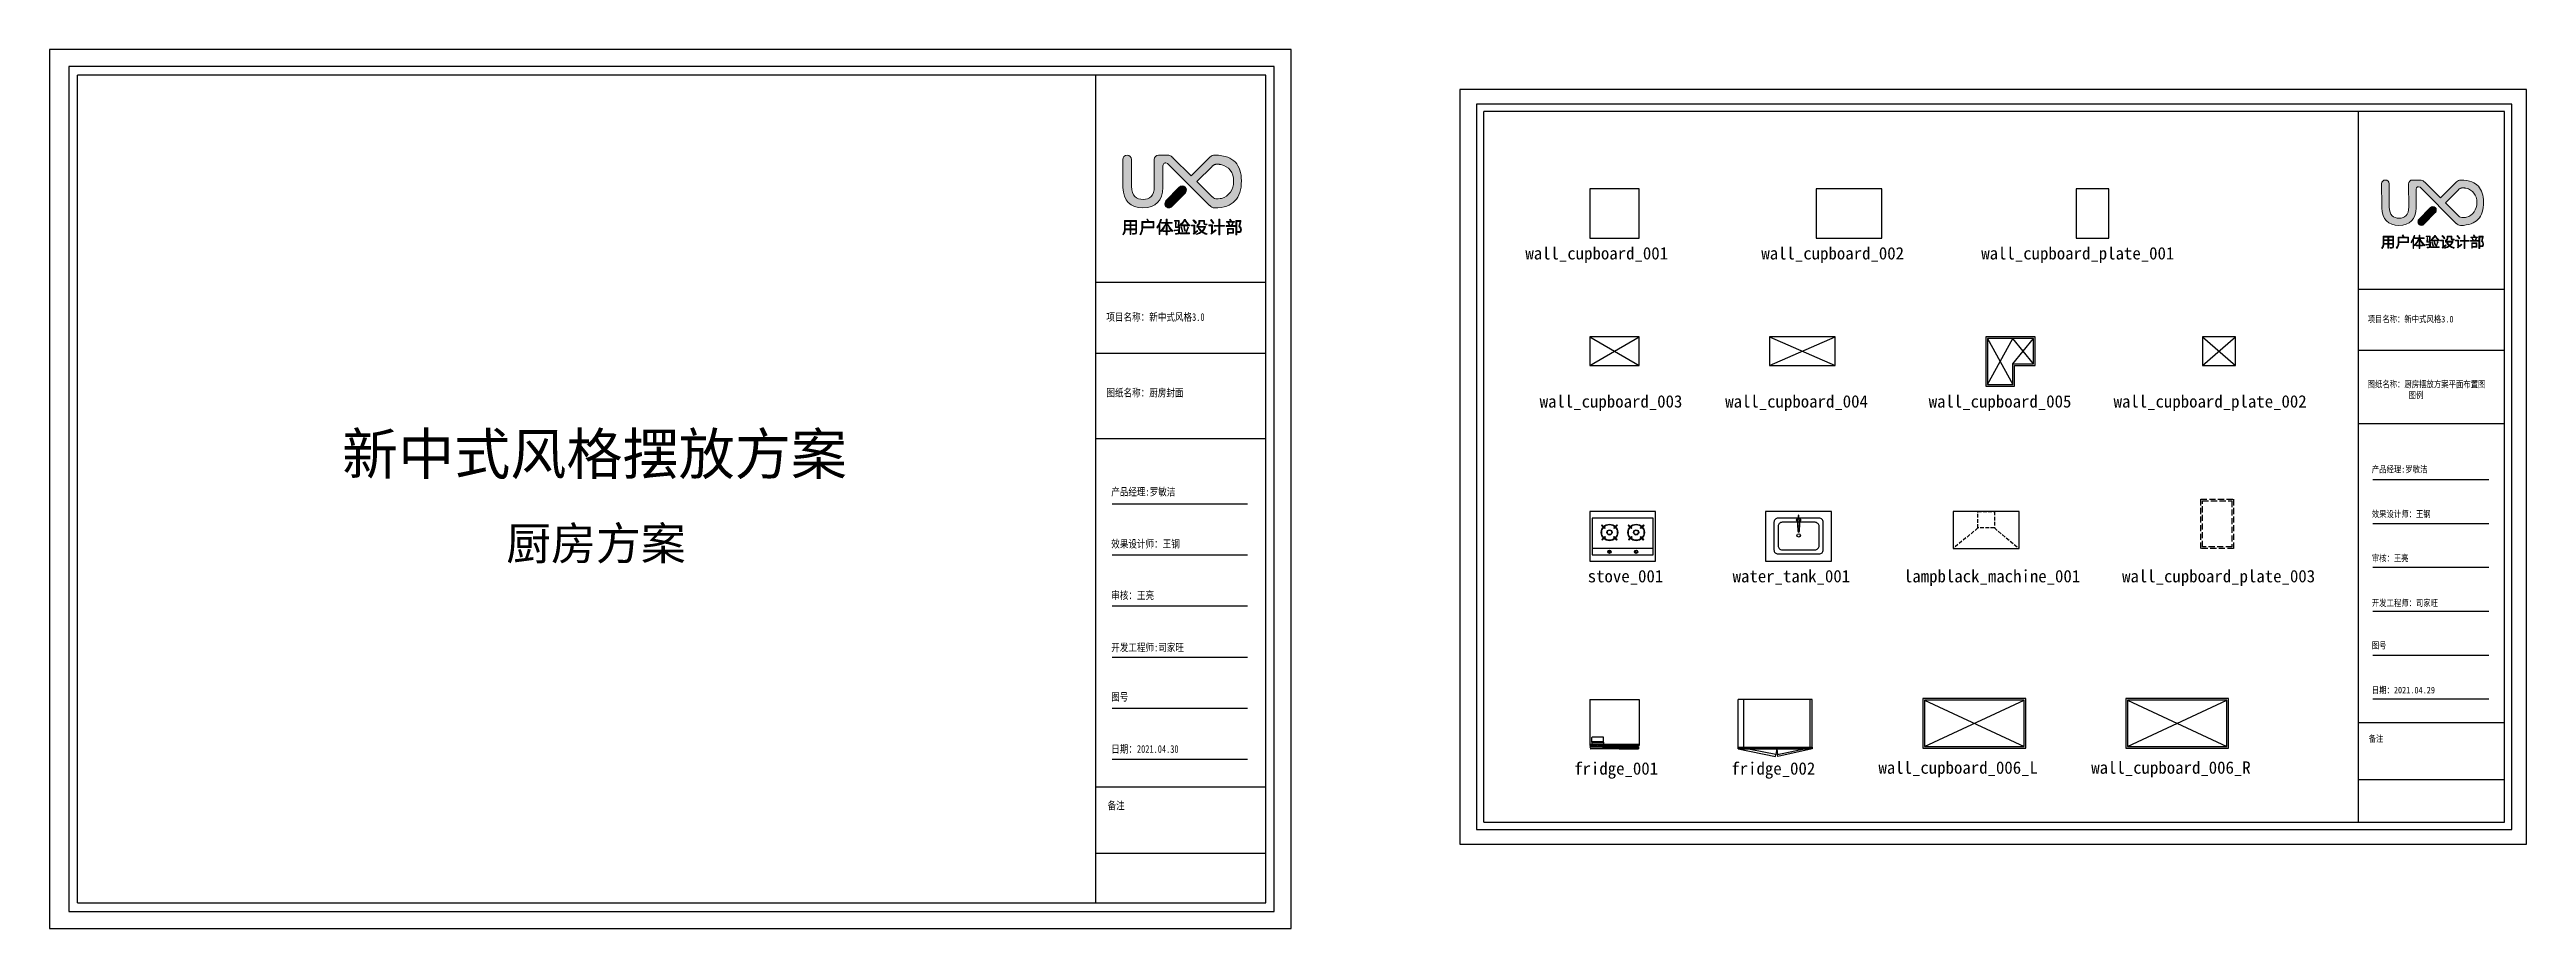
# Model space of a CAD drawing. Extents: x 422240 to 534325, y -8262 to 172635.
# Drawn here: x 449094 to 479209, y 124577 to 135252 of the extents above; entities that cross this region are included whole.
import ezdxf

# ---------------------------------------------------------------- set-up
doc = ezdxf.new("R2010")
doc.units = 0
doc.header["$LTSCALE"] = 1000
doc.header["$MEASUREMENT"] = 0
doc.linetypes.add('DASH', pattern=[0.35, 0.25, -0.1])
doc.linetypes.add('HIDDEN', pattern=[9.525, 6.35, -3.175])
for name, color, linetype in [('_U+56FE_U+5C42 1', 7, 'Continuous'), ('PM-家具', 146, 'Continuous'), ('T-001图框', 4, 'Continuous')]:
    doc.layers.add(name, color=color, linetype=linetype)
doc.styles.get("Standard").update_dxf_attribs({"font": 'gbenor.shx', "bigfont": 'gbcbig.shx'})
doc.styles.add('WJ', font='', dxfattribs={"width": 0.8, "height": 135})
doc.styles.add('ZZ', font='')
doc.styles.get('WJ').set_extended_font_data('FangSong_GB2312')
doc.styles.get('ZZ').set_extended_font_data('SimHei')

msp = doc.modelspace()

# ---------------------------------------------------------------- texts
at = {"char_height": 150, "attachment_point": 1}
for s, insert in [('{\\f@FangSong|b0|i0|c134|p49;wall_cupboard_001}', (467037, 132853)), ('{\\f@FangSong|b0|i0|c134|p49;wall_cupboard_002}', (469906, 132853)), ('{\\f@FangSong|b0|i0|c134|p49;wall_cupboard_plate_001}', (472580, 132853)), ('{\\f@FangSong|b0|i0|c134|p49;wall_cupboard_003}', (467211, 131054)), ('{\\f@FangSong|b0|i0|c134|p49;wall_cupboard_004}', (469467, 131054)), ('{\\f@FangSong|b0|i0|c134|p49;wall_cupboard_005}', (471941, 131054)), ('{\\f@FangSong|b0|i0|c134|p49;wall_cupboard_plate_002}', (474189, 131054)), ('{\\f@FangSong|b0|i0|c134|p49;stove_001}', (467795, 128931)), ('{\\f@FangSong|b0|i0|c134|p49;water_tank_001}', (469557, 128931)), ('{\\f@FangSong|b0|i0|c134|p49;lampblack_machine_001}', (471640, 128931)), ('{\\f@FangSong|b0|i0|c134|p49;wall_cupboard_plate_003}', (474292, 128931)), ('{\\f@FangSong|b0|i0|c134|p49;fridge_001}', (467630, 126595)), ('{\\f@FangSong|b0|i0|c134|p49;fridge_002}', (469541, 126595)), ('{\\f@FangSong|b0|i0|c134|p49;wall_cupboard_006_L}', (471330, 126606)), ('{\\f@FangSong|b0|i0|c134|p49;wall_cupboard_006_R}', (473917, 126606))]:
    msp.add_mtext_dynamic_manual_height_columns(s, width=1434.4, gutter_width=1750, heights=[0], dxfattribs=dict(at, insert=insert))
at = {"layer": 'T-001图框', "color": 1, "ltscale": 1000, "attachment_point": 1, "style": 'ZZ'}
for s, insert, char_height in [('{\\fYouYuan|b0|i0|c134|p49;新中式风格摆放方案}', (452650, 130590), 500), ('{\\fYouYuan|b0|i0|c134|p49;厨房方案}', (454646, 129454), 400)]:
    msp.add_mtext_dynamic_manual_height_columns(s, width=8790.52, gutter_width=250, heights=[0], dxfattribs=dict(at, insert=insert, char_height=char_height))

# ---------------------------------------------------------------- blocks, each defined once
blk = doc.blocks.new('block 2')
at = {"layer": '_U+56FE_U+5C42 1'}
h = blk.add_hatch(color=251, dxfattribs=at)
h.dxf.hatch_style = 2
edge = h.paths.add_edge_path()
edge.add_spline(control_points=[(131.7, -136.8), (131.2, -135.4), (130.5, -134.1), (129.6, -133.1), (128.6, -132.1), (127.5, -131.4), (126.1, -130.8), (124.7, -130.3), (122.2, -129.8), (120.2, -129.8), (120.2, -129.8), (120.2, -129.8), (120.2, -129.8), (120.2, -129.8), (120.2, -129.8), (120.2, -129.8), (120.2, -129.8), (120.1, -129.8), (120.1, -129.8), (120.1, -129.8), (120.1, -129.8), (120.1, -129.8), (119.3, -129.8), (118.5, -130.2), (117.9, -130.7), (117.9, -130.7), (117.9, -130.7), (117.9, -130.7), (117.9, -130.7), (117.8, -130.8), (117.8, -130.8), (117.8, -130.8), (117.8, -130.8), (117.8, -130.8), (117.8, -130.8), (109.2, -139.4), (109.2, -139.4), (109.2, -139.4), (100.8, -131), (100.8, -131), (100.8, -130.9), (100.7, -130.9), (100.7, -130.9), (100.6, -130.8), (100.6, -130.7), (100.5, -130.7), (99.8, -130), (98.9, -129.9), (98.4, -129.8), (98.4, -129.8), (98.3, -129.8), (98.3, -129.8), (98.3, -129.8), (98.3, -129.8), (98.3, -129.8), (98.3, -129.8), (98.3, -129.8), (98.3, -129.8), (98.2, -129.8), (98.2, -129.8), (98.2, -129.8), (98.2, -129.8), (98.2, -129.8), (98.2, -129.8), (98.2, -129.8), (94.2, -129.8), (94.2, -129.8), (94.2, -129.8), (94.2, -129.8), (94.2, -129.8), (94.2, -129.8), (94.2, -129.8), (94.2, -129.8), (93, -129.8), (92.1, -130.7), (92.1, -131.9), (92.1, -131.9), (92.1, -131.9), (92.1, -131.9), (92.1, -132), (92.1, -132), (92.1, -132.1), (92.1, -132.1), (92.2, -144.2), (92.2, -144.2), (92.1, -148.7), (90.1, -150.2), (87, -150.3), (84, -150.2), (81.7, -148.8), (81.7, -144.2), (81.7, -144.2), (81.7, -143.7), (81.7, -143.7), (81.7, -143.7), (81.7, -131.9), (81.7, -131.9), (81.7, -131.9), (81.7, -131.8), (81.7, -131.8), (81.7, -130.7), (80.8, -129.8), (79.7, -129.8), (78.5, -129.8), (77.6, -130.7), (77.6, -131.8), (77.6, -131.8), (77.6, -131.9), (77.6, -131.9), (77.6, -131.9), (77.6, -131.9), (77.6, -131.9), (77.6, -131.9), (77.6, -131.9), (77.6, -131.9), (77.6, -131.9), (77.6, -131.9), (77.6, -131.9), (77.6, -131.9), (77.7, -143.7), (77.7, -143.7), (77.7, -143.7), (77.7, -143.7), (77.7, -143.7), (77.7, -143.7), (77.7, -144.2), (77.7, -144.2), (77.7, -144.4), (77.7, -144.5), (77.7, -144.6), (77.7, -144.6), (77.7, -144.8), (77.7, -144.8), (77.7, -144.8), (77.7, -144.8), (77.7, -144.8), (77.9, -150.7), (81.1, -154.2), (86.9, -154.2), (92.9, -154.2), (96, -150.7), (96.2, -144.8), (96.2, -144.8), (96.2, -144.8), (96.2, -144.8), (96.2, -144.8), (96.2, -144.1), (96.2, -144.1), (96.2, -144.1), (96.2, -143.7), (96.2, -143.7), (96.2, -143.7), (96.2, -134.7), (96.2, -134.7), (96.2, -134.7), (96.2, -134.7), (96.2, -134.7), (96.2, -134.7), (96.2, -134.7), (96.2, -134.7), (96.2, -134.2), (96.5, -133.8), (96.9, -133.5), (96.9, -133.5), (96.9, -133.5), (97, -133.5), (97, -133.5), (97, -133.5), (97, -133.5), (97.1, -133.4), (97.3, -133.4), (97.5, -133.4), (98.1, -133.4), (98.6, -134), (98.6, -134), (98.6, -134), (117.7, -153.1), (117.7, -153.1), (117.7, -153.1), (117.7, -153.1), (117.8, -153.1), (118.3, -153.7), (119.1, -154.1), (120, -154.2), (120, -154.2), (120, -154.2), (120, -154.2), (122, -154.2), (124.3, -153.8), (125.7, -153.3), (127.2, -152.8), (128.4, -151.9), (129.4, -150.9), (130.4, -149.9), (131.2, -148.6), (131.7, -147.1), (132.2, -145.5), (132.4, -143.7), (132.4, -141.6), (132.4, -139.8), (132.2, -138.2), (131.7, -136.8)], knot_values=[0, 0, 0, 0, 1, 1, 1, 2, 2, 2, 3, 3, 3, 4, 4, 4, 5, 5, 5, 6, 6, 6, 7, 7, 7, 8, 8, 8, 9, 9, 9, 10, 10, 10, 11, 11, 11, 12, 12, 12, 13, 13, 13, 14, 14, 14, 15, 15, 15, 16, 16, 16, 17, 17, 17, 18, 18, 18, 19, 19, 19, 20, 20, 20, 21, 21, 21, 22, 22, 22, 23, 23, 23, 24, 24, 24, 25, 25, 25, 26, 26, 26, 27, 27, 27, 28, 28, 28, 29, 29, 29, 30, 30, 30, 31, 31, 31, 32, 32, 32, 33, 33, 33, 34, 34, 34, 35, 35, 35, 36, 36, 36, 37, 37, 37, 38, 38, 38, 39, 39, 39, 40, 40, 40, 41, 41, 41, 42, 42, 42, 43, 43, 43, 44, 44, 44, 45, 45, 45, 46, 46, 46, 47, 47, 47, 48, 48, 48, 49, 49, 49, 50, 50, 50, 51, 51, 51, 52, 52, 52, 53, 53, 53, 54, 54, 54, 55, 55, 55, 56, 56, 56, 57, 57, 57, 58, 58, 58, 59, 59, 59, 60, 60, 60, 61, 61, 61, 62, 62, 62, 63, 63, 63, 64, 64, 64, 65, 65, 65, 66, 66, 66, 67, 67, 67, 67], degree=3, periodic=0)
edge = h.paths.add_edge_path()
edge.add_spline(control_points=[(123.2, -149.8), (122.9, -149.8), (122.4, -149.9), (121.7, -150), (121.7, -150), (121.7, -150), (121.7, -150), (121.6, -150), (121.6, -150), (121.6, -150), (121.6, -150), (121.6, -150), (121.6, -150), (121.5, -150), (121.4, -150), (121.3, -150), (120.4, -150), (119.6, -149.7), (119, -149.1), (119, -149.1), (119, -149.1), (119, -149.1), (119, -149.1), (118.3, -148.4), (118, -148.1), (118, -148.1), (118, -148.1), (118, -148.1), (118, -148.1), (111.9, -142), (111.9, -142), (111.9, -142), (118.9, -135), (118.9, -135), (118.9, -135), (118.9, -135), (118.9, -135), (118.9, -134.9), (119, -134.9), (119, -134.8), (119.1, -134.8), (119.2, -134.7), (119.2, -134.7), (119.3, -134.7), (119.3, -134.6), (119.3, -134.6), (119.4, -134.6), (119.4, -134.5), (119.5, -134.5), (119.5, -134.5), (119.5, -134.5), (119.6, -134.5), (119.6, -134.4), (119.7, -134.4), (119.8, -134.3), (119.8, -134.3), (119.8, -134.3), (119.9, -134.3), (119.9, -134.3), (120, -134.2), (120, -134.2), (120.1, -134.2), (120.1, -134.2), (120.2, -134.2), (120.2, -134.1), (120.3, -134.1), (120.3, -134.1), (120.4, -134.1), (120.4, -134.1), (120.5, -134.1), (120.6, -134.1), (120.6, -134), (120.7, -134), (120.7, -134), (120.8, -134), (120.9, -134), (120.9, -134), (120.9, -134), (121, -134), (121.1, -134), (121.2, -134), (121.3, -134), (121.4, -134), (121.4, -134), (121.5, -134), (121.6, -134), (121.8, -134), (121.9, -134), (121.9, -134), (121.9, -134), (122, -134), (122, -134), (122.1, -134), (122.2, -134), (122.3, -134.1), (122.4, -134.1), (122.5, -134.1), (122.6, -134.1), (122.6, -134.1), (122.6, -134.1), (122.7, -134.1), (122.8, -134.1), (122.9, -134.2), (126.6, -135), (128.8, -137.8), (128.8, -141.9), (128.8, -145.8), (126.7, -148.8), (123.2, -149.8)], knot_values=[0, 0, 0, 0, 1, 1, 1, 2, 2, 2, 3, 3, 3, 4, 4, 4, 5, 5, 5, 6, 6, 6, 7, 7, 7, 8, 8, 8, 9, 9, 9, 10, 10, 10, 11, 11, 11, 12, 12, 12, 13, 13, 13, 14, 14, 14, 15, 15, 15, 16, 16, 16, 17, 17, 17, 18, 18, 18, 19, 19, 19, 20, 20, 20, 21, 21, 21, 22, 22, 22, 23, 23, 23, 24, 24, 24, 25, 25, 25, 26, 26, 26, 27, 27, 27, 28, 28, 28, 29, 29, 29, 30, 30, 30, 31, 31, 31, 32, 32, 32, 33, 33, 33, 34, 34, 34, 35, 35, 35, 36, 36, 36, 36], degree=3, periodic=0)
h = blk.add_hatch(color=251, dxfattribs=at)
h.dxf.hatch_style = 2
edge = h.paths.add_edge_path()
edge.add_spline(control_points=[(118.2, -136), (118.2, -136), (118.2, -136), (118.2, -136), (118.2, -136), (118.2, -136), (118.2, -136), (118.2, -136), (118.2, -136), (118.2, -136)], knot_values=[0, 0, 0, 0, 1, 1, 1, 2, 2, 2, 3, 3, 3, 3], degree=3, periodic=0)
h = blk.add_hatch(color=251, dxfattribs=at)
h.dxf.hatch_style = 2
edge = h.paths.add_edge_path()
edge.add_spline(control_points=[(118.2, -148), (118.2, -148), (118.2, -148), (118.2, -148), (118.2, -148), (118.2, -148), (118.2, -148), (118.2, -148), (118.2, -148), (118.2, -148)], knot_values=[0, 0, 0, 0, 1, 1, 1, 2, 2, 2, 3, 3, 3, 3], degree=3, periodic=0)
at = {"layer": '_U+56FE_U+5C42 1', "lineweight": 0}
for points, knots in [([(131.7, -136.8), (131.2, -135.4), (130.5, -134.1), (129.6, -133.1), (128.6, -132.1), (127.5, -131.4), (126.1, -130.8), (124.7, -130.3), (122.2, -129.8), (120.2, -129.8), (120.2, -129.8), (120.2, -129.8), (120.2, -129.8), (120.2, -129.8), (120.2, -129.8), (120.2, -129.8), (120.2, -129.8), (120.1, -129.8), (120.1, -129.8), (120.1, -129.8), (120.1, -129.8), (120.1, -129.8), (119.3, -129.8), (118.5, -130.2), (117.9, -130.7), (117.9, -130.7), (117.9, -130.7), (117.9, -130.7), (117.9, -130.7), (117.8, -130.8), (117.8, -130.8), (117.8, -130.8), (117.8, -130.8), (117.8, -130.8), (117.8, -130.8), (109.2, -139.4), (109.2, -139.4), (109.2, -139.4), (100.8, -131), (100.8, -131), (100.8, -130.9), (100.7, -130.9), (100.7, -130.9), (100.6, -130.8), (100.6, -130.7), (100.5, -130.7), (99.8, -130), (98.9, -129.9), (98.4, -129.8), (98.4, -129.8), (98.3, -129.8), (98.3, -129.8), (98.3, -129.8), (98.3, -129.8), (98.3, -129.8), (98.3, -129.8), (98.3, -129.8), (98.3, -129.8), (98.2, -129.8), (98.2, -129.8), (98.2, -129.8), (98.2, -129.8), (98.2, -129.8), (98.2, -129.8), (98.2, -129.8), (94.2, -129.8), (94.2, -129.8), (94.2, -129.8), (94.2, -129.8), (94.2, -129.8), (94.2, -129.8), (94.2, -129.8), (94.2, -129.8), (93, -129.8), (92.1, -130.7), (92.1, -131.9), (92.1, -131.9), (92.1, -131.9), (92.1, -131.9), (92.1, -132), (92.1, -132), (92.1, -132.1), (92.1, -132.1), (92.2, -144.2), (92.2, -144.2), (92.1, -148.7), (90.1, -150.2), (87, -150.3), (84, -150.2), (81.7, -148.8), (81.7, -144.2), (81.7, -144.2), (81.7, -143.7), (81.7, -143.7), (81.7, -143.7), (81.7, -131.9), (81.7, -131.9), (81.7, -131.9), (81.7, -131.8), (81.7, -131.8), (81.7, -130.7), (80.8, -129.8), (79.7, -129.8), (78.5, -129.8), (77.6, -130.7), (77.6, -131.8), (77.6, -131.8), (77.6, -131.9), (77.6, -131.9), (77.6, -131.9), (77.6, -131.9), (77.6, -131.9), (77.6, -131.9), (77.6, -131.9), (77.6, -131.9), (77.6, -131.9), (77.6, -131.9), (77.6, -131.9), (77.6, -131.9), (77.7, -143.7), (77.7, -143.7), (77.7, -143.7), (77.7, -143.7), (77.7, -143.7), (77.7, -143.7), (77.7, -144.2), (77.7, -144.2), (77.7, -144.4), (77.7, -144.5), (77.7, -144.6), (77.7, -144.6), (77.7, -144.8), (77.7, -144.8), (77.7, -144.8), (77.7, -144.8), (77.7, -144.8), (77.9, -150.7), (81.1, -154.2), (86.9, -154.2), (92.9, -154.2), (96, -150.7), (96.2, -144.8), (96.2, -144.8), (96.2, -144.8), (96.2, -144.8), (96.2, -144.8), (96.2, -144.1), (96.2, -144.1), (96.2, -144.1), (96.2, -143.7), (96.2, -143.7), (96.2, -143.7), (96.2, -134.7), (96.2, -134.7), (96.2, -134.7), (96.2, -134.7), (96.2, -134.7), (96.2, -134.7), (96.2, -134.7), (96.2, -134.7), (96.2, -134.2), (96.5, -133.8), (96.9, -133.5), (96.9, -133.5), (96.9, -133.5), (97, -133.5), (97, -133.5), (97, -133.5), (97, -133.5), (97.1, -133.4), (97.3, -133.4), (97.5, -133.4), (98.1, -133.4), (98.6, -134), (98.6, -134), (98.6, -134), (117.7, -153.1), (117.7, -153.1), (117.7, -153.1), (117.7, -153.1), (117.8, -153.1), (118.3, -153.7), (119.1, -154.1), (120, -154.2), (120, -154.2), (120, -154.2), (120, -154.2), (122, -154.2), (124.3, -153.8), (125.7, -153.3), (127.2, -152.8), (128.4, -151.9), (129.4, -150.9), (130.4, -149.9), (131.2, -148.6), (131.7, -147.1), (132.2, -145.5), (132.4, -143.7), (132.4, -141.6), (132.4, -139.8), (132.2, -138.2), (131.7, -136.8)], [0, 0, 0, 0, 1, 1, 1, 2, 2, 2, 3, 3, 3, 4, 4, 4, 5, 5, 5, 6, 6, 6, 7, 7, 7, 8, 8, 8, 9, 9, 9, 10, 10, 10, 11, 11, 11, 12, 12, 12, 13, 13, 13, 14, 14, 14, 15, 15, 15, 16, 16, 16, 17, 17, 17, 18, 18, 18, 19, 19, 19, 20, 20, 20, 21, 21, 21, 22, 22, 22, 23, 23, 23, 24, 24, 24, 25, 25, 25, 26, 26, 26, 27, 27, 27, 28, 28, 28, 29, 29, 29, 30, 30, 30, 31, 31, 31, 32, 32, 32, 33, 33, 33, 34, 34, 34, 35, 35, 35, 36, 36, 36, 37, 37, 37, 38, 38, 38, 39, 39, 39, 40, 40, 40, 41, 41, 41, 42, 42, 42, 43, 43, 43, 44, 44, 44, 45, 45, 45, 46, 46, 46, 47, 47, 47, 48, 48, 48, 49, 49, 49, 50, 50, 50, 51, 51, 51, 52, 52, 52, 53, 53, 53, 54, 54, 54, 55, 55, 55, 56, 56, 56, 57, 57, 57, 58, 58, 58, 59, 59, 59, 60, 60, 60, 61, 61, 61, 62, 62, 62, 63, 63, 63, 64, 64, 64, 65, 65, 65, 66, 66, 66, 67, 67, 67, 67]), ([(123.2, -149.8), (122.9, -149.8), (122.4, -149.9), (121.7, -150), (121.7, -150), (121.7, -150), (121.7, -150), (121.6, -150), (121.6, -150), (121.6, -150), (121.6, -150), (121.6, -150), (121.6, -150), (121.5, -150), (121.4, -150), (121.3, -150), (120.4, -150), (119.6, -149.7), (119, -149.1), (119, -149.1), (119, -149.1), (119, -149.1), (119, -149.1), (118.3, -148.4), (118, -148.1), (118, -148.1), (118, -148.1), (118, -148.1), (118, -148.1), (111.9, -142), (111.9, -142), (111.9, -142), (118.9, -135), (118.9, -135), (118.9, -135), (118.9, -135), (118.9, -135), (118.9, -134.9), (119, -134.9), (119, -134.8), (119.1, -134.8), (119.2, -134.7), (119.2, -134.7), (119.3, -134.7), (119.3, -134.6), (119.3, -134.6), (119.4, -134.6), (119.4, -134.5), (119.5, -134.5), (119.5, -134.5), (119.5, -134.5), (119.6, -134.5), (119.6, -134.4), (119.7, -134.4), (119.8, -134.3), (119.8, -134.3), (119.8, -134.3), (119.9, -134.3), (119.9, -134.3), (120, -134.2), (120, -134.2), (120.1, -134.2), (120.1, -134.2), (120.2, -134.2), (120.2, -134.1), (120.3, -134.1), (120.3, -134.1), (120.4, -134.1), (120.4, -134.1), (120.5, -134.1), (120.6, -134.1), (120.6, -134), (120.7, -134), (120.7, -134), (120.8, -134), (120.9, -134), (120.9, -134), (120.9, -134), (121, -134), (121.1, -134), (121.2, -134), (121.3, -134), (121.4, -134), (121.4, -134), (121.5, -134), (121.6, -134), (121.8, -134), (121.9, -134), (121.9, -134), (121.9, -134), (122, -134), (122, -134), (122.1, -134), (122.2, -134), (122.3, -134.1), (122.4, -134.1), (122.5, -134.1), (122.6, -134.1), (122.6, -134.1), (122.6, -134.1), (122.7, -134.1), (122.8, -134.1), (122.9, -134.2), (126.6, -135), (128.8, -137.8), (128.8, -141.9), (128.8, -145.8), (126.7, -148.8), (123.2, -149.8)], [0, 0, 0, 0, 1, 1, 1, 2, 2, 2, 3, 3, 3, 4, 4, 4, 5, 5, 5, 6, 6, 6, 7, 7, 7, 8, 8, 8, 9, 9, 9, 10, 10, 10, 11, 11, 11, 12, 12, 12, 13, 13, 13, 14, 14, 14, 15, 15, 15, 16, 16, 16, 17, 17, 17, 18, 18, 18, 19, 19, 19, 20, 20, 20, 21, 21, 21, 22, 22, 22, 23, 23, 23, 24, 24, 24, 25, 25, 25, 26, 26, 26, 27, 27, 27, 28, 28, 28, 29, 29, 29, 30, 30, 30, 31, 31, 31, 32, 32, 32, 33, 33, 33, 34, 34, 34, 35, 35, 35, 36, 36, 36, 36]), ([(118.2, -136), (118.2, -136), (118.2, -136), (118.2, -136), (118.2, -136), (118.2, -136), (118.2, -136), (118.2, -136), (118.2, -136), (118.2, -136)], [0, 0, 0, 0, 1, 1, 1, 2, 2, 2, 3, 3, 3, 3]), ([(118.2, -148), (118.2, -148), (118.2, -148), (118.2, -148), (118.2, -148), (118.2, -148), (118.2, -148), (118.2, -148), (118.2, -148), (118.2, -148)], [0, 0, 0, 0, 1, 1, 1, 2, 2, 2, 3, 3, 3, 3])]:
    blk.add_open_spline(points, degree=3, knots=knots, dxfattribs=at)
blk = doc.blocks.new('block 3')
at = {"layer": '_U+56FE_U+5C42 1'}
h = blk.add_hatch(color=251, dxfattribs=at)
h.dxf.hatch_style = 2
edge = h.paths.add_edge_path()
edge.add_spline(control_points=[(83, -166), (83.5, -166), (83.6, -165.8), (83.6, -165.4), (83.6, -165.4), (83.6, -164.2), (83.6, -164.2), (83.6, -164.2), (81.4, -164.2), (81.4, -164.2), (81.4, -164.2), (81.4, -166.4), (81.4, -166.4), (81.4, -166.4), (81, -166.4), (81, -166.4), (81, -166.4), (81, -164.2), (81, -164.2), (81, -164.2), (78.8, -164.2), (78.8, -164.2), (78.7, -165.1), (78.5, -165.8), (77.9, -166.6), (77.9, -166.6), (77.6, -166.4), (77.6, -166.4), (78.3, -165.3), (78.4, -164.8), (78.4, -163.1), (78.4, -163.1), (78.4, -160), (78.4, -160), (78.4, -160), (84, -160), (84, -160), (84, -160), (84, -165.5), (84, -165.5), (84, -166.2), (83.8, -166.3), (83.1, -166.3), (83.1, -166.3), (82.2, -166.3), (82.2, -166.3), (82.2, -166.3), (82.2, -166), (82.2, -166), (82.2, -166), (83, -166), (83, -166)], knot_values=[0, 0, 0, 0, 1, 1, 1, 2, 2, 2, 3, 3, 3, 4, 4, 4, 5, 5, 5, 6, 6, 6, 7, 7, 7, 8, 8, 8, 9, 9, 9, 10, 10, 10, 11, 11, 11, 12, 12, 12, 13, 13, 13, 14, 14, 14, 15, 15, 15, 16, 16, 16, 17, 17, 17, 17], degree=3, periodic=0)
edge = h.paths.add_edge_path()
edge.add_spline(control_points=[(78.8, -163.8), (78.8, -163.8), (81, -163.8), (81, -163.8), (81, -163.8), (81, -162.3), (81, -162.3), (81, -162.3), (78.8, -162.3), (78.8, -162.3), (78.8, -162.3), (78.8, -163.2), (78.8, -163.2), (78.8, -163.4), (78.8, -163.6), (78.8, -163.8)], knot_values=[0, 0, 0, 0, 1, 1, 1, 2, 2, 2, 3, 3, 3, 4, 4, 4, 5, 5, 5, 5], degree=3, periodic=0)
h.paths.add_polyline_path([(78.8, -161.9), (81, -161.9), (81, -160.4), (78.8, -160.4)])
h.paths.add_polyline_path([(81.4, -160.4), (81.4, -161.9), (83.6, -161.9), (83.6, -160.4)])
h.paths.add_polyline_path([(81.4, -163.8), (83.6, -163.8), (83.6, -162.3), (81.4, -162.3)])
h = blk.add_hatch(color=251, dxfattribs=at)
h.dxf.hatch_style = 2
edge = h.paths.add_edge_path()
edge.add_spline(control_points=[(89.7, -160.5), (89.7, -160.5), (92, -160.5), (92, -160.5), (92, -160.5), (92, -163.3), (92, -163.3), (92, -163.3), (86.9, -163.3), (86.9, -163.3), (86.8, -164.8), (86.6, -165.5), (85.9, -166.6), (85.9, -166.6), (85.5, -166.4), (85.5, -166.4), (86.3, -165.2), (86.5, -164.5), (86.5, -162.5), (86.5, -162.5), (86.5, -160.5), (86.5, -160.5), (86.5, -160.5), (89.3, -160.5), (89.3, -160.5), (89.3, -160.5), (88.7, -159.4), (88.7, -159.4), (88.7, -159.4), (89.1, -159.3), (89.1, -159.3), (89.1, -159.3), (89.7, -160.5), (89.7, -160.5)], knot_values=[0, 0, 0, 0, 1, 1, 1, 2, 2, 2, 3, 3, 3, 4, 4, 4, 5, 5, 5, 6, 6, 6, 7, 7, 7, 8, 8, 8, 9, 9, 9, 10, 10, 10, 11, 11, 11, 11], degree=3, periodic=0)
edge = h.paths.add_edge_path()
edge.add_spline(control_points=[(86.9, -162.9), (86.9, -162.9), (91.6, -162.9), (91.6, -162.9), (91.6, -162.9), (91.6, -160.9), (91.6, -160.9), (91.6, -160.9), (86.9, -160.9), (86.9, -160.9), (86.9, -160.9), (86.9, -162.4), (86.9, -162.4), (86.9, -162.6), (86.9, -162.8), (86.9, -162.9)], knot_values=[0, 0, 0, 0, 1, 1, 1, 2, 2, 2, 3, 3, 3, 4, 4, 4, 5, 5, 5, 5], degree=3, periodic=0)
h = blk.add_hatch(color=251, dxfattribs=at)
h.dxf.hatch_style = 2
edge = h.paths.add_edge_path()
edge.add_spline(control_points=[(94.5, -162.1), (94.2, -162.6), (93.9, -163.1), (93.5, -163.5), (93.5, -163.5), (93.4, -163.1), (93.4, -163.1), (94, -162.2), (94.7, -160.9), (95.1, -159.5), (95.1, -159.5), (95.5, -159.5), (95.5, -159.5), (95.3, -160.2), (95.1, -160.7), (94.8, -161.3), (94.8, -161.3), (94.8, -166.5), (94.8, -166.5), (94.8, -166.5), (94.5, -166.5), (94.5, -166.5), (94.5, -166.5), (94.5, -162.1), (94.5, -162.1)], knot_values=[0, 0, 0, 0, 1, 1, 1, 2, 2, 2, 3, 3, 3, 4, 4, 4, 5, 5, 5, 6, 6, 6, 7, 7, 7, 8, 8, 8, 8], degree=3, periodic=0)
edge = h.paths.add_edge_path()
edge.add_spline(control_points=[(97.7, -165.1), (97.7, -165.1), (96.2, -165.1), (96.2, -165.1), (96.2, -165.1), (96.2, -164.8), (96.2, -164.8), (96.2, -164.8), (97.7, -164.8), (97.7, -164.8), (97.7, -164.8), (97.7, -161.5), (97.7, -161.5), (97.2, -162.8), (96.4, -164), (95.3, -165.1), (95.3, -165.1), (95, -164.8), (95, -164.8), (96.2, -163.7), (96.9, -162.6), (97.5, -161.2), (97.5, -161.2), (95.5, -161.2), (95.5, -161.2), (95.5, -161.2), (95.5, -160.9), (95.5, -160.9), (95.5, -160.9), (97.7, -160.9), (97.7, -160.9), (97.7, -160.9), (97.7, -159.4), (97.7, -159.4), (97.7, -159.4), (98.1, -159.4), (98.1, -159.4), (98.1, -159.4), (98.1, -160.9), (98.1, -160.9), (98.1, -160.9), (100.5, -160.9), (100.5, -160.9), (100.5, -160.9), (100.5, -161.2), (100.5, -161.2), (100.5, -161.2), (98.3, -161.2), (98.3, -161.2), (98.8, -162.6), (99.7, -163.8), (100.8, -164.8), (100.8, -164.8), (100.5, -165.1), (100.5, -165.1), (99.4, -164.1), (98.6, -162.8), (98.1, -161.4), (98.1, -161.4), (98.1, -164.8), (98.1, -164.8), (98.1, -164.8), (99.5, -164.8), (99.5, -164.8), (99.5, -164.8), (99.5, -165.1), (99.5, -165.1), (99.5, -165.1), (98.1, -165.1), (98.1, -165.1), (98.1, -165.1), (98.1, -166.6), (98.1, -166.6), (98.1, -166.6), (97.7, -166.6), (97.7, -166.6), (97.7, -166.6), (97.7, -165.1), (97.7, -165.1)], knot_values=[0, 0, 0, 0, 1, 1, 1, 2, 2, 2, 3, 3, 3, 4, 4, 4, 5, 5, 5, 6, 6, 6, 7, 7, 7, 8, 8, 8, 9, 9, 9, 10, 10, 10, 11, 11, 11, 12, 12, 12, 13, 13, 13, 14, 14, 14, 15, 15, 15, 16, 16, 16, 17, 17, 17, 18, 18, 18, 19, 19, 19, 20, 20, 20, 21, 21, 21, 22, 22, 22, 23, 23, 23, 24, 24, 24, 25, 25, 25, 26, 26, 26, 26], degree=3, periodic=0)
h = blk.add_hatch(color=251, dxfattribs=at)
h.dxf.hatch_style = 2
edge = h.paths.add_edge_path()
edge.add_spline(control_points=[(101.3, -164.8), (101.3, -164.8), (101.3, -164.5), (101.3, -164.5), (101.6, -164.5), (103, -164.2), (103.2, -164.2), (103.2, -164.2), (103.2, -164.5), (103.2, -164.5), (103.1, -164.5), (101.6, -164.8), (101.3, -164.8)], knot_values=[0, 0, 0, 0, 1, 1, 1, 2, 2, 2, 3, 3, 3, 4, 4, 4, 4], degree=3, periodic=0)
edge = h.paths.add_edge_path()
edge.add_spline(control_points=[(102.7, -165.9), (103.3, -165.9), (103.4, -165.8), (103.4, -165.3), (103.4, -165.3), (103.5, -163.2), (103.5, -163.2), (103.5, -163.2), (101.9, -163.2), (101.9, -163.2), (101.9, -163.2), (102, -160.7), (102, -160.7), (102, -160.7), (102.3, -160.7), (102.3, -160.7), (102.3, -160.7), (102.2, -162.9), (102.2, -162.9), (102.2, -162.9), (103.2, -162.9), (103.2, -162.9), (103.2, -162.9), (103.4, -160.2), (103.4, -160.2), (103.4, -160.2), (101.5, -160.2), (101.5, -160.2), (101.5, -160.2), (101.5, -159.9), (101.5, -159.9), (101.5, -159.9), (103.7, -159.9), (103.7, -159.9), (103.7, -159.9), (103.5, -162.9), (103.5, -162.9), (103.5, -162.9), (103.9, -162.9), (103.9, -162.9), (103.8, -163.5), (103.8, -164.7), (103.8, -165.4), (103.7, -166.1), (103.5, -166.2), (102.8, -166.2), (102.8, -166.2), (102, -166.2), (102, -166.2), (102, -166.2), (102, -165.9), (102, -165.9), (102, -165.9), (102.7, -165.9), (102.7, -165.9)], knot_values=[0, 0, 0, 0, 1, 1, 1, 2, 2, 2, 3, 3, 3, 4, 4, 4, 5, 5, 5, 6, 6, 6, 7, 7, 7, 8, 8, 8, 9, 9, 9, 10, 10, 10, 11, 11, 11, 12, 12, 12, 13, 13, 13, 14, 14, 14, 15, 15, 15, 16, 16, 16, 17, 17, 17, 18, 18, 18, 18], degree=3, periodic=0)
edge = h.paths.add_edge_path()
edge.add_spline(control_points=[(106.3, -159.9), (105.7, -160.9), (105, -161.7), (104, -162.4), (104, -162.4), (103.8, -162.2), (103.8, -162.2), (104.8, -161.4), (105.6, -160.5), (106.1, -159.5), (106.1, -159.5), (106.5, -159.5), (106.5, -159.5), (107, -160.6), (107.7, -161.4), (108.7, -162.2), (108.7, -162.2), (108.5, -162.4), (108.5, -162.4), (107.5, -161.7), (106.8, -160.9), (106.3, -159.9)], knot_values=[0, 0, 0, 0, 1, 1, 1, 2, 2, 2, 3, 3, 3, 4, 4, 4, 5, 5, 5, 6, 6, 6, 7, 7, 7, 7], degree=3, periodic=0)
edge = h.paths.add_edge_path()
edge.add_spline(control_points=[(107, -165.7), (107, -165.7), (108.5, -165.7), (108.5, -165.7), (108.5, -165.7), (108.5, -166.1), (108.5, -166.1), (108.5, -166.1), (104, -166.1), (104, -166.1), (104, -166.1), (104, -165.7), (104, -165.7), (104, -165.7), (106.7, -165.7), (106.7, -165.7), (107, -164.9), (107.4, -163.7), (107.7, -162.9), (107.7, -162.9), (108, -163), (108, -163), (107.7, -163.7), (107.3, -164.9), (107, -165.7)], knot_values=[0, 0, 0, 0, 1, 1, 1, 2, 2, 2, 3, 3, 3, 4, 4, 4, 5, 5, 5, 6, 6, 6, 7, 7, 7, 8, 8, 8, 8], degree=3, periodic=0)
edge = h.paths.add_edge_path()
edge.add_spline(control_points=[(104.5, -162.9), (104.5, -162.9), (104.8, -162.9), (104.8, -162.9), (104.9, -163.4), (105.3, -164.5), (105.4, -165.1), (105.4, -165.1), (105.1, -165.2), (105.1, -165.2), (105, -164.6), (104.6, -163.5), (104.5, -162.9)], knot_values=[0, 0, 0, 0, 1, 1, 1, 2, 2, 2, 3, 3, 3, 4, 4, 4, 4], degree=3, periodic=0)
h.paths.add_polyline_path([(104.8, -162.4), (104.8, -162), (107.8, -162), (107.8, -162.4)])
edge = h.paths.add_edge_path()
edge.add_spline(control_points=[(105.8, -162.9), (105.8, -162.9), (106.1, -162.8), (106.1, -162.8), (106.2, -163.3), (106.5, -164.3), (106.6, -164.8), (106.6, -164.8), (106.3, -164.9), (106.3, -164.9), (106.2, -164.4), (105.9, -163.4), (105.8, -162.9)], knot_values=[0, 0, 0, 0, 1, 1, 1, 2, 2, 2, 3, 3, 3, 4, 4, 4, 4], degree=3, periodic=0)
h = blk.add_hatch(color=251, dxfattribs=at)
h.dxf.hatch_style = 2
edge = h.paths.add_edge_path()
edge.add_spline(control_points=[(110.5, -166.3), (110.5, -166.3), (110.2, -166), (110.2, -166), (110.5, -165.8), (110.5, -165.7), (110.5, -165.5), (110.5, -165.5), (110.5, -162.4), (110.5, -162.4), (110.5, -162.4), (109.3, -162.4), (109.3, -162.4), (109.3, -162.4), (109.3, -162.1), (109.3, -162.1), (109.3, -162.1), (110.9, -162.1), (110.9, -162.1), (110.9, -162.1), (110.9, -165.5), (110.9, -165.5), (110.9, -165.5), (112.1, -164.6), (112.1, -164.6), (112.1, -164.6), (112.2, -164.9), (112.2, -164.9), (112.1, -165), (111.2, -165.7), (110.5, -166.3)], knot_values=[0, 0, 0, 0, 1, 1, 1, 2, 2, 2, 3, 3, 3, 4, 4, 4, 5, 5, 5, 6, 6, 6, 7, 7, 7, 8, 8, 8, 9, 9, 9, 10, 10, 10, 10], degree=3, periodic=0)
edge = h.paths.add_edge_path()
edge.add_spline(control_points=[(110, -159.8), (110, -159.8), (110.3, -159.6), (110.3, -159.6), (110.7, -159.9), (111.3, -160.6), (111.6, -161), (111.6, -161), (111.2, -161.3), (111.2, -161.3), (111, -160.9), (110.3, -160.2), (110, -159.8)], knot_values=[0, 0, 0, 0, 1, 1, 1, 2, 2, 2, 3, 3, 3, 4, 4, 4, 4], degree=3, periodic=0)
edge = h.paths.add_edge_path()
edge.add_spline(control_points=[(115.8, -162.7), (115.8, -162.7), (115.8, -163.1), (115.8, -163.1), (115.5, -163.8), (115.1, -164.5), (114.4, -165.1), (115, -165.5), (115.7, -165.8), (116.6, -166.1), (116.6, -166.1), (116.4, -166.5), (116.4, -166.5), (115.5, -166.1), (114.7, -165.8), (114.1, -165.3), (113.4, -165.8), (112.7, -166.2), (111.6, -166.5), (111.6, -166.5), (111.4, -166.2), (111.4, -166.2), (112.4, -165.8), (113.2, -165.5), (113.8, -165.1), (113.1, -164.5), (112.7, -163.9), (112.4, -163.2), (112.4, -163.2), (112.6, -163.1), (112.6, -163.1), (112.6, -163.1), (111.9, -163.1), (111.9, -163.1), (111.9, -163.1), (111.9, -162.7), (111.9, -162.7), (111.9, -162.7), (115.8, -162.7), (115.8, -162.7)], knot_values=[0, 0, 0, 0, 1, 1, 1, 2, 2, 2, 3, 3, 3, 4, 4, 4, 5, 5, 5, 6, 6, 6, 7, 7, 7, 8, 8, 8, 9, 9, 9, 10, 10, 10, 11, 11, 11, 12, 12, 12, 13, 13, 13, 13], degree=3, periodic=0)
edge = h.paths.add_edge_path()
edge.add_spline(control_points=[(115.7, -162), (115.2, -162), (115, -161.9), (115, -161.4), (115, -161.4), (115, -160.3), (115, -160.3), (115, -160.3), (113.2, -160.3), (113.2, -160.3), (113.2, -160.3), (113.2, -160.8), (113.2, -160.8), (113.2, -161.4), (112.9, -162), (112.1, -162.4), (112.1, -162.4), (111.8, -162.2), (111.8, -162.2), (112.6, -161.7), (112.8, -161.3), (112.8, -160.7), (112.8, -160.7), (112.8, -160), (112.8, -160), (112.8, -160), (115.3, -160), (115.3, -160), (115.3, -160), (115.3, -161.2), (115.3, -161.2), (115.3, -161.6), (115.5, -161.6), (115.8, -161.6), (115.8, -161.6), (116.6, -161.6), (116.6, -161.6), (116.6, -161.6), (116.5, -162), (116.5, -162), (116.5, -162), (115.7, -162), (115.7, -162)], knot_values=[0, 0, 0, 0, 1, 1, 1, 2, 2, 2, 3, 3, 3, 4, 4, 4, 5, 5, 5, 6, 6, 6, 7, 7, 7, 8, 8, 8, 9, 9, 9, 10, 10, 10, 11, 11, 11, 12, 12, 12, 13, 13, 13, 14, 14, 14, 14], degree=3, periodic=0)
edge = h.paths.add_edge_path()
edge.add_spline(control_points=[(114.1, -164.8), (114.7, -164.3), (115.2, -163.7), (115.4, -163.1), (115.4, -163.1), (112.7, -163.1), (112.7, -163.1), (113, -163.8), (113.5, -164.3), (114.1, -164.8)], knot_values=[0, 0, 0, 0, 1, 1, 1, 2, 2, 2, 3, 3, 3, 3], degree=3, periodic=0)
h = blk.add_hatch(color=251, dxfattribs=at)
h.dxf.hatch_style = 2
edge = h.paths.add_edge_path()
edge.add_spline(control_points=[(118.5, -166.2), (118.5, -166.2), (118.3, -166), (118.3, -166), (118.6, -165.8), (118.6, -165.7), (118.6, -165.5), (118.6, -165.5), (118.6, -162.4), (118.6, -162.4), (118.6, -162.4), (117.3, -162.4), (117.3, -162.4), (117.3, -162.4), (117.3, -162), (117.3, -162), (117.3, -162), (119, -162), (119, -162), (119, -162), (119, -165.4), (119, -165.4), (119, -165.4), (120.5, -164.3), (120.5, -164.3), (120.5, -164.3), (120.7, -164.6), (120.7, -164.6), (120.4, -164.8), (119.3, -165.6), (118.5, -166.2)], knot_values=[0, 0, 0, 0, 1, 1, 1, 2, 2, 2, 3, 3, 3, 4, 4, 4, 5, 5, 5, 6, 6, 6, 7, 7, 7, 8, 8, 8, 9, 9, 9, 10, 10, 10, 10], degree=3, periodic=0)
edge = h.paths.add_edge_path()
edge.add_spline(control_points=[(118.1, -159.7), (118.1, -159.7), (118.4, -159.5), (118.4, -159.5), (118.7, -159.9), (119.3, -160.7), (119.6, -161.1), (119.6, -161.1), (119.3, -161.3), (119.3, -161.3), (119, -160.9), (118.4, -160.1), (118.1, -159.7)], knot_values=[0, 0, 0, 0, 1, 1, 1, 2, 2, 2, 3, 3, 3, 4, 4, 4, 4], degree=3, periodic=0)
h.paths.add_polyline_path([(122, -162.6), (119.8, -162.6), (119.8, -162.2), (122, -162.2), (122, -159.4), (122.4, -159.4), (122.4, -162.2), (124.6, -162.2), (124.6, -162.6), (122.4, -162.6), (122.4, -166.6), (122, -166.6)])
h = blk.add_hatch(color=251, dxfattribs=at)
h.dxf.hatch_style = 2
edge = h.paths.add_edge_path()
edge.add_spline(control_points=[(128.1, -162.3), (128.1, -162.3), (129.5, -162.3), (129.5, -162.3), (129.5, -162.3), (129.5, -162.7), (129.5, -162.7), (129.5, -162.7), (125.3, -162.7), (125.3, -162.7), (125.3, -162.7), (125.3, -162.3), (125.3, -162.3), (125.3, -162.3), (127.7, -162.3), (127.7, -162.3), (127.9, -161.9), (128.2, -161.4), (128.3, -161), (128.3, -161), (128.6, -161.1), (128.6, -161.1), (128.5, -161.5), (128.3, -161.9), (128.1, -162.3)], knot_values=[0, 0, 0, 0, 1, 1, 1, 2, 2, 2, 3, 3, 3, 4, 4, 4, 5, 5, 5, 6, 6, 6, 7, 7, 7, 8, 8, 8, 8], degree=3, periodic=0)
h.paths.add_polyline_path([(125.5, -160.7), (125.5, -160.4), (129.2, -160.4), (129.2, -160.7)])
h.paths.add_polyline_path([(126, -163.6), (128.8, -163.6), (128.8, -165.8), (126.3, -165.8), (126.3, -166.4), (126, -166.4)])
edge = h.paths.add_edge_path()
edge.add_spline(control_points=[(126.1, -161.1), (126.1, -161.1), (126.4, -161), (126.4, -161), (126.6, -161.3), (126.8, -161.7), (127, -162), (127, -162), (126.7, -162.2), (126.7, -162.2), (126.5, -161.8), (126.3, -161.5), (126.1, -161.1)], knot_values=[0, 0, 0, 0, 1, 1, 1, 2, 2, 2, 3, 3, 3, 4, 4, 4, 4], degree=3, periodic=0)
h.paths.add_polyline_path([(126.3, -165.5), (128.4, -165.5), (128.4, -163.9), (126.3, -163.9)])
edge = h.paths.add_edge_path()
edge.add_spline(control_points=[(126.9, -159.5), (126.9, -159.5), (127.3, -159.3), (127.3, -159.3), (127.5, -159.6), (127.6, -159.9), (127.8, -160.2), (127.8, -160.2), (127.4, -160.4), (127.4, -160.4), (127.3, -160.1), (127.1, -159.8), (126.9, -159.5)], knot_values=[0, 0, 0, 0, 1, 1, 1, 2, 2, 2, 3, 3, 3, 4, 4, 4, 4], degree=3, periodic=0)
edge = h.paths.add_edge_path()
edge.add_spline(control_points=[(129.9, -160), (129.9, -160), (132.2, -160), (132.2, -160), (132.2, -160), (132.2, -160.4), (132.2, -160.4), (132.2, -160.4), (131.6, -162.5), (131.6, -162.5), (132.2, -163.2), (132.4, -163.7), (132.4, -164.3), (132.4, -165.1), (132, -165.5), (131.2, -165.5), (131.2, -165.5), (130.7, -165.5), (130.7, -165.5), (130.7, -165.5), (130.6, -165.1), (130.6, -165.1), (130.6, -165.1), (131.1, -165.1), (131.1, -165.1), (131.7, -165.1), (132, -164.9), (132, -164.3), (132, -163.7), (131.8, -163.2), (131.2, -162.6), (131.2, -162.6), (131.9, -160.4), (131.9, -160.4), (131.9, -160.4), (130.3, -160.4), (130.3, -160.4), (130.3, -160.4), (130.3, -166.6), (130.3, -166.6), (130.3, -166.6), (129.9, -166.6), (129.9, -166.6), (129.9, -166.6), (129.9, -160), (129.9, -160)], knot_values=[0, 0, 0, 0, 1, 1, 1, 2, 2, 2, 3, 3, 3, 4, 4, 4, 5, 5, 5, 6, 6, 6, 7, 7, 7, 8, 8, 8, 9, 9, 9, 10, 10, 10, 11, 11, 11, 12, 12, 12, 13, 13, 13, 14, 14, 14, 15, 15, 15, 15], degree=3, periodic=0)
at = {"layer": '_U+56FE_U+5C42 1', "lineweight": 0}
for points in [[(122, -162.6), (119.8, -162.6), (119.8, -162.2), (122, -162.2), (122, -159.4), (122.4, -159.4), (122.4, -162.2), (124.6, -162.2), (124.6, -162.6), (122.4, -162.6), (122.4, -166.6), (122, -166.6), (122, -162.6)], [(78.8, -161.9), (81, -161.9), (81, -160.4), (78.8, -160.4), (78.8, -161.9)], [(81.4, -160.4), (81.4, -161.9), (83.6, -161.9), (83.6, -160.4), (81.4, -160.4)], [(81.4, -163.8), (83.6, -163.8), (83.6, -162.3), (81.4, -162.3), (81.4, -163.8)], [(104.8, -162.4), (104.8, -162), (107.8, -162), (107.8, -162.4), (104.8, -162.4)], [(125.5, -160.7), (125.5, -160.4), (129.2, -160.4), (129.2, -160.7), (125.5, -160.7)], [(126, -163.6), (128.8, -163.6), (128.8, -165.8), (126.3, -165.8), (126.3, -166.4), (126, -166.4), (126, -163.6)], [(126.3, -165.5), (128.4, -165.5), (128.4, -163.9), (126.3, -163.9), (126.3, -165.5)]]:
    blk.add_lwpolyline(points, dxfattribs=at)
for points, knots in [([(83, -166), (83.5, -166), (83.6, -165.8), (83.6, -165.4), (83.6, -165.4), (83.6, -164.2), (83.6, -164.2), (83.6, -164.2), (81.4, -164.2), (81.4, -164.2), (81.4, -164.2), (81.4, -166.4), (81.4, -166.4), (81.4, -166.4), (81, -166.4), (81, -166.4), (81, -166.4), (81, -164.2), (81, -164.2), (81, -164.2), (78.8, -164.2), (78.8, -164.2), (78.7, -165.1), (78.5, -165.8), (77.9, -166.6), (77.9, -166.6), (77.6, -166.4), (77.6, -166.4), (78.3, -165.3), (78.4, -164.8), (78.4, -163.1), (78.4, -163.1), (78.4, -160), (78.4, -160), (78.4, -160), (84, -160), (84, -160), (84, -160), (84, -165.5), (84, -165.5), (84, -166.2), (83.8, -166.3), (83.1, -166.3), (83.1, -166.3), (82.2, -166.3), (82.2, -166.3), (82.2, -166.3), (82.2, -166), (82.2, -166), (82.2, -166), (83, -166), (83, -166)], [0, 0, 0, 0, 1, 1, 1, 2, 2, 2, 3, 3, 3, 4, 4, 4, 5, 5, 5, 6, 6, 6, 7, 7, 7, 8, 8, 8, 9, 9, 9, 10, 10, 10, 11, 11, 11, 12, 12, 12, 13, 13, 13, 14, 14, 14, 15, 15, 15, 16, 16, 16, 17, 17, 17, 17]), ([(89.7, -160.5), (89.7, -160.5), (92, -160.5), (92, -160.5), (92, -160.5), (92, -163.3), (92, -163.3), (92, -163.3), (86.9, -163.3), (86.9, -163.3), (86.8, -164.8), (86.6, -165.5), (85.9, -166.6), (85.9, -166.6), (85.5, -166.4), (85.5, -166.4), (86.3, -165.2), (86.5, -164.5), (86.5, -162.5), (86.5, -162.5), (86.5, -160.5), (86.5, -160.5), (86.5, -160.5), (89.3, -160.5), (89.3, -160.5), (89.3, -160.5), (88.7, -159.4), (88.7, -159.4), (88.7, -159.4), (89.1, -159.3), (89.1, -159.3), (89.1, -159.3), (89.7, -160.5), (89.7, -160.5)], [0, 0, 0, 0, 1, 1, 1, 2, 2, 2, 3, 3, 3, 4, 4, 4, 5, 5, 5, 6, 6, 6, 7, 7, 7, 8, 8, 8, 9, 9, 9, 10, 10, 10, 11, 11, 11, 11]), ([(94.5, -162.1), (94.2, -162.6), (93.9, -163.1), (93.5, -163.5), (93.5, -163.5), (93.4, -163.1), (93.4, -163.1), (94, -162.2), (94.7, -160.9), (95.1, -159.5), (95.1, -159.5), (95.5, -159.5), (95.5, -159.5), (95.3, -160.2), (95.1, -160.7), (94.8, -161.3), (94.8, -161.3), (94.8, -166.5), (94.8, -166.5), (94.8, -166.5), (94.5, -166.5), (94.5, -166.5), (94.5, -166.5), (94.5, -162.1), (94.5, -162.1)], [0, 0, 0, 0, 1, 1, 1, 2, 2, 2, 3, 3, 3, 4, 4, 4, 5, 5, 5, 6, 6, 6, 7, 7, 7, 8, 8, 8, 8]), ([(97.7, -165.1), (97.7, -165.1), (96.2, -165.1), (96.2, -165.1), (96.2, -165.1), (96.2, -164.8), (96.2, -164.8), (96.2, -164.8), (97.7, -164.8), (97.7, -164.8), (97.7, -164.8), (97.7, -161.5), (97.7, -161.5), (97.2, -162.8), (96.4, -164), (95.3, -165.1), (95.3, -165.1), (95, -164.8), (95, -164.8), (96.2, -163.7), (96.9, -162.6), (97.5, -161.2), (97.5, -161.2), (95.5, -161.2), (95.5, -161.2), (95.5, -161.2), (95.5, -160.9), (95.5, -160.9), (95.5, -160.9), (97.7, -160.9), (97.7, -160.9), (97.7, -160.9), (97.7, -159.4), (97.7, -159.4), (97.7, -159.4), (98.1, -159.4), (98.1, -159.4), (98.1, -159.4), (98.1, -160.9), (98.1, -160.9), (98.1, -160.9), (100.5, -160.9), (100.5, -160.9), (100.5, -160.9), (100.5, -161.2), (100.5, -161.2), (100.5, -161.2), (98.3, -161.2), (98.3, -161.2), (98.8, -162.6), (99.7, -163.8), (100.8, -164.8), (100.8, -164.8), (100.5, -165.1), (100.5, -165.1), (99.4, -164.1), (98.6, -162.8), (98.1, -161.4), (98.1, -161.4), (98.1, -164.8), (98.1, -164.8), (98.1, -164.8), (99.5, -164.8), (99.5, -164.8), (99.5, -164.8), (99.5, -165.1), (99.5, -165.1), (99.5, -165.1), (98.1, -165.1), (98.1, -165.1), (98.1, -165.1), (98.1, -166.6), (98.1, -166.6), (98.1, -166.6), (97.7, -166.6), (97.7, -166.6), (97.7, -166.6), (97.7, -165.1), (97.7, -165.1)], [0, 0, 0, 0, 1, 1, 1, 2, 2, 2, 3, 3, 3, 4, 4, 4, 5, 5, 5, 6, 6, 6, 7, 7, 7, 8, 8, 8, 9, 9, 9, 10, 10, 10, 11, 11, 11, 12, 12, 12, 13, 13, 13, 14, 14, 14, 15, 15, 15, 16, 16, 16, 17, 17, 17, 18, 18, 18, 19, 19, 19, 20, 20, 20, 21, 21, 21, 22, 22, 22, 23, 23, 23, 24, 24, 24, 25, 25, 25, 26, 26, 26, 26]), ([(102.7, -165.9), (103.3, -165.9), (103.4, -165.8), (103.4, -165.3), (103.4, -165.3), (103.5, -163.2), (103.5, -163.2), (103.5, -163.2), (101.9, -163.2), (101.9, -163.2), (101.9, -163.2), (102, -160.7), (102, -160.7), (102, -160.7), (102.3, -160.7), (102.3, -160.7), (102.3, -160.7), (102.2, -162.9), (102.2, -162.9), (102.2, -162.9), (103.2, -162.9), (103.2, -162.9), (103.2, -162.9), (103.4, -160.2), (103.4, -160.2), (103.4, -160.2), (101.5, -160.2), (101.5, -160.2), (101.5, -160.2), (101.5, -159.9), (101.5, -159.9), (101.5, -159.9), (103.7, -159.9), (103.7, -159.9), (103.7, -159.9), (103.5, -162.9), (103.5, -162.9), (103.5, -162.9), (103.9, -162.9), (103.9, -162.9), (103.8, -163.5), (103.8, -164.7), (103.8, -165.4), (103.7, -166.1), (103.5, -166.2), (102.8, -166.2), (102.8, -166.2), (102, -166.2), (102, -166.2), (102, -166.2), (102, -165.9), (102, -165.9), (102, -165.9), (102.7, -165.9), (102.7, -165.9)], [0, 0, 0, 0, 1, 1, 1, 2, 2, 2, 3, 3, 3, 4, 4, 4, 5, 5, 5, 6, 6, 6, 7, 7, 7, 8, 8, 8, 9, 9, 9, 10, 10, 10, 11, 11, 11, 12, 12, 12, 13, 13, 13, 14, 14, 14, 15, 15, 15, 16, 16, 16, 17, 17, 17, 18, 18, 18, 18]), ([(106.3, -159.9), (105.7, -160.9), (105, -161.7), (104, -162.4), (104, -162.4), (103.8, -162.2), (103.8, -162.2), (104.8, -161.4), (105.6, -160.5), (106.1, -159.5), (106.1, -159.5), (106.5, -159.5), (106.5, -159.5), (107, -160.6), (107.7, -161.4), (108.7, -162.2), (108.7, -162.2), (108.5, -162.4), (108.5, -162.4), (107.5, -161.7), (106.8, -160.9), (106.3, -159.9)], [0, 0, 0, 0, 1, 1, 1, 2, 2, 2, 3, 3, 3, 4, 4, 4, 5, 5, 5, 6, 6, 6, 7, 7, 7, 7]), ([(110, -159.8), (110, -159.8), (110.3, -159.6), (110.3, -159.6), (110.7, -159.9), (111.3, -160.6), (111.6, -161), (111.6, -161), (111.2, -161.3), (111.2, -161.3), (111, -160.9), (110.3, -160.2), (110, -159.8)], [0, 0, 0, 0, 1, 1, 1, 2, 2, 2, 3, 3, 3, 4, 4, 4, 4]), ([(115.7, -162), (115.2, -162), (115, -161.9), (115, -161.4), (115, -161.4), (115, -160.3), (115, -160.3), (115, -160.3), (113.2, -160.3), (113.2, -160.3), (113.2, -160.3), (113.2, -160.8), (113.2, -160.8), (113.2, -161.4), (112.9, -162), (112.1, -162.4), (112.1, -162.4), (111.8, -162.2), (111.8, -162.2), (112.6, -161.7), (112.8, -161.3), (112.8, -160.7), (112.8, -160.7), (112.8, -160), (112.8, -160), (112.8, -160), (115.3, -160), (115.3, -160), (115.3, -160), (115.3, -161.2), (115.3, -161.2), (115.3, -161.6), (115.5, -161.6), (115.8, -161.6), (115.8, -161.6), (116.6, -161.6), (116.6, -161.6), (116.6, -161.6), (116.5, -162), (116.5, -162), (116.5, -162), (115.7, -162), (115.7, -162)], [0, 0, 0, 0, 1, 1, 1, 2, 2, 2, 3, 3, 3, 4, 4, 4, 5, 5, 5, 6, 6, 6, 7, 7, 7, 8, 8, 8, 9, 9, 9, 10, 10, 10, 11, 11, 11, 12, 12, 12, 13, 13, 13, 14, 14, 14, 14]), ([(118.1, -159.7), (118.1, -159.7), (118.4, -159.5), (118.4, -159.5), (118.7, -159.9), (119.3, -160.7), (119.6, -161.1), (119.6, -161.1), (119.3, -161.3), (119.3, -161.3), (119, -160.9), (118.4, -160.1), (118.1, -159.7)], [0, 0, 0, 0, 1, 1, 1, 2, 2, 2, 3, 3, 3, 4, 4, 4, 4]), ([(126.9, -159.5), (126.9, -159.5), (127.3, -159.3), (127.3, -159.3), (127.5, -159.6), (127.6, -159.9), (127.8, -160.2), (127.8, -160.2), (127.4, -160.4), (127.4, -160.4), (127.3, -160.1), (127.1, -159.8), (126.9, -159.5)], [0, 0, 0, 0, 1, 1, 1, 2, 2, 2, 3, 3, 3, 4, 4, 4, 4]), ([(129.9, -160), (129.9, -160), (132.2, -160), (132.2, -160), (132.2, -160), (132.2, -160.4), (132.2, -160.4), (132.2, -160.4), (131.6, -162.5), (131.6, -162.5), (132.2, -163.2), (132.4, -163.7), (132.4, -164.3), (132.4, -165.1), (132, -165.5), (131.2, -165.5), (131.2, -165.5), (130.7, -165.5), (130.7, -165.5), (130.7, -165.5), (130.6, -165.1), (130.6, -165.1), (130.6, -165.1), (131.1, -165.1), (131.1, -165.1), (131.7, -165.1), (132, -164.9), (132, -164.3), (132, -163.7), (131.8, -163.2), (131.2, -162.6), (131.2, -162.6), (131.9, -160.4), (131.9, -160.4), (131.9, -160.4), (130.3, -160.4), (130.3, -160.4), (130.3, -160.4), (130.3, -166.6), (130.3, -166.6), (130.3, -166.6), (129.9, -166.6), (129.9, -166.6), (129.9, -166.6), (129.9, -160), (129.9, -160)], [0, 0, 0, 0, 1, 1, 1, 2, 2, 2, 3, 3, 3, 4, 4, 4, 5, 5, 5, 6, 6, 6, 7, 7, 7, 8, 8, 8, 9, 9, 9, 10, 10, 10, 11, 11, 11, 12, 12, 12, 13, 13, 13, 14, 14, 14, 15, 15, 15, 15]), ([(78.8, -163.8), (78.8, -163.8), (81, -163.8), (81, -163.8), (81, -163.8), (81, -162.3), (81, -162.3), (81, -162.3), (78.8, -162.3), (78.8, -162.3), (78.8, -162.3), (78.8, -163.2), (78.8, -163.2), (78.8, -163.4), (78.8, -163.6), (78.8, -163.8)], [0, 0, 0, 0, 1, 1, 1, 2, 2, 2, 3, 3, 3, 4, 4, 4, 5, 5, 5, 5]), ([(86.9, -162.9), (86.9, -162.9), (91.6, -162.9), (91.6, -162.9), (91.6, -162.9), (91.6, -160.9), (91.6, -160.9), (91.6, -160.9), (86.9, -160.9), (86.9, -160.9), (86.9, -160.9), (86.9, -162.4), (86.9, -162.4), (86.9, -162.6), (86.9, -162.8), (86.9, -162.9)], [0, 0, 0, 0, 1, 1, 1, 2, 2, 2, 3, 3, 3, 4, 4, 4, 5, 5, 5, 5]), ([(101.3, -164.8), (101.3, -164.8), (101.3, -164.5), (101.3, -164.5), (101.6, -164.5), (103, -164.2), (103.2, -164.2), (103.2, -164.2), (103.2, -164.5), (103.2, -164.5), (103.1, -164.5), (101.6, -164.8), (101.3, -164.8)], [0, 0, 0, 0, 1, 1, 1, 2, 2, 2, 3, 3, 3, 4, 4, 4, 4]), ([(107, -165.7), (107, -165.7), (108.5, -165.7), (108.5, -165.7), (108.5, -165.7), (108.5, -166.1), (108.5, -166.1), (108.5, -166.1), (104, -166.1), (104, -166.1), (104, -166.1), (104, -165.7), (104, -165.7), (104, -165.7), (106.7, -165.7), (106.7, -165.7), (107, -164.9), (107.4, -163.7), (107.7, -162.9), (107.7, -162.9), (108, -163), (108, -163), (107.7, -163.7), (107.3, -164.9), (107, -165.7)], [0, 0, 0, 0, 1, 1, 1, 2, 2, 2, 3, 3, 3, 4, 4, 4, 5, 5, 5, 6, 6, 6, 7, 7, 7, 8, 8, 8, 8]), ([(104.5, -162.9), (104.5, -162.9), (104.8, -162.9), (104.8, -162.9), (104.9, -163.4), (105.3, -164.5), (105.4, -165.1), (105.4, -165.1), (105.1, -165.2), (105.1, -165.2), (105, -164.6), (104.6, -163.5), (104.5, -162.9)], [0, 0, 0, 0, 1, 1, 1, 2, 2, 2, 3, 3, 3, 4, 4, 4, 4]), ([(105.8, -162.9), (105.8, -162.9), (106.1, -162.8), (106.1, -162.8), (106.2, -163.3), (106.5, -164.3), (106.6, -164.8), (106.6, -164.8), (106.3, -164.9), (106.3, -164.9), (106.2, -164.4), (105.9, -163.4), (105.8, -162.9)], [0, 0, 0, 0, 1, 1, 1, 2, 2, 2, 3, 3, 3, 4, 4, 4, 4]), ([(110.5, -166.3), (110.5, -166.3), (110.2, -166), (110.2, -166), (110.5, -165.8), (110.5, -165.7), (110.5, -165.5), (110.5, -165.5), (110.5, -162.4), (110.5, -162.4), (110.5, -162.4), (109.3, -162.4), (109.3, -162.4), (109.3, -162.4), (109.3, -162.1), (109.3, -162.1), (109.3, -162.1), (110.9, -162.1), (110.9, -162.1), (110.9, -162.1), (110.9, -165.5), (110.9, -165.5), (110.9, -165.5), (112.1, -164.6), (112.1, -164.6), (112.1, -164.6), (112.2, -164.9), (112.2, -164.9), (112.1, -165), (111.2, -165.7), (110.5, -166.3)], [0, 0, 0, 0, 1, 1, 1, 2, 2, 2, 3, 3, 3, 4, 4, 4, 5, 5, 5, 6, 6, 6, 7, 7, 7, 8, 8, 8, 9, 9, 9, 10, 10, 10, 10]), ([(115.8, -162.7), (115.8, -162.7), (115.8, -163.1), (115.8, -163.1), (115.5, -163.8), (115.1, -164.5), (114.4, -165.1), (115, -165.5), (115.7, -165.8), (116.6, -166.1), (116.6, -166.1), (116.4, -166.5), (116.4, -166.5), (115.5, -166.1), (114.7, -165.8), (114.1, -165.3), (113.4, -165.8), (112.7, -166.2), (111.6, -166.5), (111.6, -166.5), (111.4, -166.2), (111.4, -166.2), (112.4, -165.8), (113.2, -165.5), (113.8, -165.1), (113.1, -164.5), (112.7, -163.9), (112.4, -163.2), (112.4, -163.2), (112.6, -163.1), (112.6, -163.1), (112.6, -163.1), (111.9, -163.1), (111.9, -163.1), (111.9, -163.1), (111.9, -162.7), (111.9, -162.7), (111.9, -162.7), (115.8, -162.7), (115.8, -162.7)], [0, 0, 0, 0, 1, 1, 1, 2, 2, 2, 3, 3, 3, 4, 4, 4, 5, 5, 5, 6, 6, 6, 7, 7, 7, 8, 8, 8, 9, 9, 9, 10, 10, 10, 11, 11, 11, 12, 12, 12, 13, 13, 13, 13]), ([(114.1, -164.8), (114.7, -164.3), (115.2, -163.7), (115.4, -163.1), (115.4, -163.1), (112.7, -163.1), (112.7, -163.1), (113, -163.8), (113.5, -164.3), (114.1, -164.8)], [0, 0, 0, 0, 1, 1, 1, 2, 2, 2, 3, 3, 3, 3]), ([(118.5, -166.2), (118.5, -166.2), (118.3, -166), (118.3, -166), (118.6, -165.8), (118.6, -165.7), (118.6, -165.5), (118.6, -165.5), (118.6, -162.4), (118.6, -162.4), (118.6, -162.4), (117.3, -162.4), (117.3, -162.4), (117.3, -162.4), (117.3, -162), (117.3, -162), (117.3, -162), (119, -162), (119, -162), (119, -162), (119, -165.4), (119, -165.4), (119, -165.4), (120.5, -164.3), (120.5, -164.3), (120.5, -164.3), (120.7, -164.6), (120.7, -164.6), (120.4, -164.8), (119.3, -165.6), (118.5, -166.2)], [0, 0, 0, 0, 1, 1, 1, 2, 2, 2, 3, 3, 3, 4, 4, 4, 5, 5, 5, 6, 6, 6, 7, 7, 7, 8, 8, 8, 9, 9, 9, 10, 10, 10, 10]), ([(128.1, -162.3), (128.1, -162.3), (129.5, -162.3), (129.5, -162.3), (129.5, -162.3), (129.5, -162.7), (129.5, -162.7), (129.5, -162.7), (125.3, -162.7), (125.3, -162.7), (125.3, -162.7), (125.3, -162.3), (125.3, -162.3), (125.3, -162.3), (127.7, -162.3), (127.7, -162.3), (127.9, -161.9), (128.2, -161.4), (128.3, -161), (128.3, -161), (128.6, -161.1), (128.6, -161.1), (128.5, -161.5), (128.3, -161.9), (128.1, -162.3)], [0, 0, 0, 0, 1, 1, 1, 2, 2, 2, 3, 3, 3, 4, 4, 4, 5, 5, 5, 6, 6, 6, 7, 7, 7, 8, 8, 8, 8]), ([(126.1, -161.1), (126.1, -161.1), (126.4, -161), (126.4, -161), (126.6, -161.3), (126.8, -161.7), (127, -162), (127, -162), (126.7, -162.2), (126.7, -162.2), (126.5, -161.8), (126.3, -161.5), (126.1, -161.1)], [0, 0, 0, 0, 1, 1, 1, 2, 2, 2, 3, 3, 3, 4, 4, 4, 4])]:
    blk.add_open_spline(points, degree=3, knots=knots, dxfattribs=at)
blk = doc.blocks.new('UXDLOGO')
at = {"layer": '_U+56FE_U+5C42 1'}
h = blk.add_hatch(color=30, dxfattribs=at)
h.dxf.hatch_style = 2
edge = h.paths.add_edge_path()
edge.add_spline(control_points=[(60388, -9895), (60391, -9891), (60393, -9885), (60393, -9879), (60393, -9864), (60381, -9852), (60365, -9852), (60357, -9852), (60350, -9855), (60345, -9861), (60345, -9861), (60345, -9861), (60345, -9861), (60345, -9861), (60254, -9954), (60254, -9954), (60253, -9956), (60251, -9958), (60250, -9960), (60248, -9964), (60247, -9969), (60247, -9973), (60247, -9974), (60247, -9974), (60247, -9974), (60247, -9981), (60249, -9987), (60254, -9992), (60255, -9994), (60257, -9995), (60259, -9996), (60263, -9999), (60268, -10001), (60274, -10001), (60283, -10001), (60290, -9997), (60295, -9991), (60295, -9991), (60384, -9900), (60384, -9900), (60386, -9899), (60387, -9897), (60388, -9895)], knot_values=[0, 0, 0, 0, 1, 1, 1, 2, 2, 2, 3, 3, 3, 4, 4, 4, 5, 5, 5, 6, 6, 6, 7, 7, 7, 8, 8, 8, 9, 9, 9, 10, 10, 10, 11, 11, 11, 12, 12, 12, 13, 13, 13, 14, 14, 14, 14], degree=3, periodic=0)
at = {"layer": '_U+56FE_U+5C42 1', "lineweight": 0}
blk.add_open_spline([(60388, -9895), (60391, -9891), (60393, -9885), (60393, -9879), (60393, -9864), (60381, -9852), (60365, -9852), (60357, -9852), (60350, -9855), (60345, -9861), (60345, -9861), (60345, -9861), (60345, -9861), (60345, -9861), (60254, -9954), (60254, -9954), (60253, -9956), (60251, -9958), (60250, -9960), (60248, -9964), (60247, -9969), (60247, -9973), (60247, -9974), (60247, -9974), (60247, -9974), (60247, -9981), (60249, -9987), (60254, -9992), (60255, -9994), (60257, -9995), (60259, -9996), (60263, -9999), (60268, -10001), (60274, -10001), (60283, -10001), (60290, -9997), (60295, -9991), (60295, -9991), (60384, -9900), (60384, -9900), (60386, -9899), (60387, -9897), (60388, -9895)], degree=3, knots=[0, 0, 0, 0, 1, 1, 1, 2, 2, 2, 3, 3, 3, 4, 4, 4, 5, 5, 5, 6, 6, 6, 7, 7, 7, 8, 8, 8, 9, 9, 9, 10, 10, 10, 11, 11, 11, 12, 12, 12, 13, 13, 13, 14, 14, 14, 14], dxfattribs=at)
at = {"layer": '_U+56FE_U+5C42 1', "xscale": 14.75792274517124, "yscale": 14.75792274517124, "zscale": 14.75792274517124}
for name in ['block 2', 'block 3']:
    blk.add_blockref(name, (58814, -7726), dxfattribs=at)
blk = doc.blocks.new('厨房摆放方案图例')
at = {"color": 251}
for p, q in [((80419, 2265), (65765, 2265)), ((65765, 2265), (65765, -7996)), ((80419, -7996), (80419, 2265)), ((65765, -7996), (80419, -7996))]:
    blk.add_line(p, q, dxfattribs=at)
for p, q in [((80316, 2162), (65868, 2162)), ((65868, -7893), (65868, 2162)), ((78249, -7893), (78249, 2162)), ((80316, -7893), (80316, 2162)), ((78249, -351), (80316, -351)), ((78249, -1217), (80316, -1217)), ((78249, -2251), (80316, -2251)), ((78450, -3046), (80093, -3046)), ((78450, -3666), (80093, -3666)), ((78450, -4286), (80093, -4286)), ((78450, -4906), (80093, -4906)), ((78450, -5527), (80093, -5527)), ((78450, -6147), (80093, -6147)), ((78249, -6483), (80316, -6483)), ((78249, -7288), (80316, -7288)), ((65868, -7893), (80316, -7893))]:
    blk.add_line(p, q)
blk.add_lwpolyline([(65528, -8203), (80626, -8203), (80626, 2472), (65528, 2472)], close=True)
at = {"xscale": 1.784899142790642, "yscale": 1.784899142790642, "zscale": 1.784899142790642}
blk.add_blockref('UXDLOGO', (-28445, 18400), dxfattribs=at)
at = {"attachment_point": 1, "style": 'WJ'}
for s, insert, char_height, width in [('{\\fSimSun|b0|i0|c134|p2;项目名称：新中式风格}3.0', (78378, -730), 93.01, 1468.57), ('{\\fSimSun|b0|i0|c134|p2;图纸名称：厨房摆放方案平面布置图\\P          图例}', (78378, -1650), 93.01, 1805.75), ('{\\fSimSun|b0|i0|c134|p2;产品经理:罗敏洁}', (78437, -2853), 93.01, 1131.52), ('{\\fSimSun|b0|i0|c134|p2;效果设计师：王钢}', (78437, -3486), 93.01, 1162.46), ('{\\fSimSun|b0|i0|c134|p2;审核：王亮}', (78437, -4111), 93.01, 556.37), ('{\\fSimSun|b0|i0|c134|p2;开发工程师：司家旺}', (78437, -4744), 93.01, 1481.31), ('图号', (78437, -5344), 93, 556.37), ('{\\fSimSun|b0|i0|c134|p2;日期：2021.04.29}', (78437, -5977), 93.01, 1218.2), ('{\\fSimSun|b0|i0|c134|p2;备注}', (78392, -6664), 93.01, 741.51)]:
    blk.add_mtext(s, dxfattribs=dict(at, insert=insert, char_height=char_height, width=width))
blk = doc.blocks.new('A$C3DAD4827')
for p, q in [((381, 219), (381, 250)), ((387, 219), (387, 250))]:
    blk.add_line(p, q)
at = {"color": 0, "linetype": 'Continuous'}
blk.add_lwpolyline([(370, 217), (134, 217, 0.414214), (84, 167), (84, -167, 0.414214), (134, -217), (634, -217, 0.414214), (684, -167), (684, 168, 0.428159), (634, 217), (370, 217)], format="xyb", dxfattribs=at)
blk.add_lwpolyline([(184, -167), (584, -167, 0.414214), (634, -117), (634, 117, 0.414214), (584, 167), (184, 167, 0.414214), (134, 117), (134, -117, 0.414214)], format="xyb", close=True)
for points in [[(369, 174), (369, 113, 1), (399, 113)], [(372, 172), (372, 113, 1), (396, 113)]]:
    blk.add_lwpolyline(points, format="xyb")
at = {"color": 251}
for points in [[(374, 106), (374, 130)], [(394, 106), (394, 130)], [(394, 58), (394, 101)]]:
    blk.add_lwpolyline(points, dxfattribs=at)
blk.add_lwpolyline([(374, 101), (374, 58, 1), (394, 58)], format="xyb", dxfattribs=at)
for points in [[(396, 113), (396, 172)], [(399, 113), (399, 174)]]:
    blk.add_lwpolyline(points)
blk.add_circle((384, 194), 25)
for centre, radius in [((385, 8), 20.6), ((384, 194), 11.3)]:
    blk.add_circle(centre, radius, dxfattribs=at)
for centre, radius, start, end in [((384, 137), 12, 180, 360), ((384, 250), 3, 360, 180), ((384, 231), 3, 180, 360)]:
    blk.add_arc(centre, radius, start, end)
blk = doc.blocks.new('水盆')
at = {"layer": 'PM-家具'}
blk.add_lwpolyline([(16316, -54544), (17116, -54544), (17116, -53944), (16316, -53944)], close=True, dxfattribs=at)
blk.add_blockref('A$C3DAD4827', (16333, -54241), dxfattribs=at)
blk = doc.blocks.new('A$C1F4B1202')
at = {"color": 251}
for p, q in [((-219, 320), (-256, 356)), ((-212, 328), (-249, 363)), ((-109, 328), (-72, 364)), ((-102, 321), (-65, 357)), ((106, 320), (68, 356)), ((112, 328), (75, 363)), ((215, 328), (253, 364)), ((222, 321), (260, 357)), ((372, 78), (-372, 78)), ((-255, 188), (-217, 224)), ((-248, 181), (-210, 217)), ((-163, 19), (-163, 58)), ((-158, 19), (-158, 58)), ((-74, 181), (-111, 216)), ((-67, 188), (-104, 224)), ((70, 188), (107, 224)), ((77, 181), (114, 217)), ((161, 19), (161, 58)), ((166, 19), (166, 58)), ((251, 181), (213, 216)), ((258, 188), (221, 224))]:
    blk.add_line(p, q, dxfattribs=at)
at = {"color": 0, "linetype": 'Continuous'}
blk.add_lwpolyline([(-372, 0), (372, 0), (372, 447), (-372, 447)], close=True, dxfattribs=at)
at = {"color": 251}
for centre, radius in [((-160, 273), 100), ((-160, 273), 95), ((-160, 273), 31.3), ((164, 273), 100), ((164, 273), 95), ((164, 273), 31.3), ((-160, 273), 26.3), ((-161, 38), 19.8), ((164, 273), 26.3), ((163, 38), 19.8)]:
    blk.add_circle(centre, radius, dxfattribs=at)
for centre, radius, start, end in [((-160, 273), 127, 134.6756, 139.1996), ((-160, 273), 75.1, 133.6762, 141.3099), ((-160, 273), 75.1, 39.3045, 46.9367), ((-160, 273), 127, 41.1639, 45.6876), ((164, 273), 127, 134.6756, 139.1996), ((164, 273), 75.1, 133.6762, 141.3099), ((164, 273), 75.1, 39.3045, 46.9367), ((164, 273), 127, 41.1639, 45.6876), ((-160, 273), 127, 222.0499, 226.5736), ((-160, 273), 75.1, 220.8007, 228.4329), ((-160, 273), 75.1, 310.9527, 318.5864), ((-160, 273), 127, 313.0629, 317.5869), ((164, 273), 127, 222.0499, 226.5736), ((164, 273), 75.1, 220.8007, 228.4329), ((164, 273), 75.1, 310.9527, 318.5864), ((164, 273), 127, 313.0629, 317.5869)]:
    blk.add_arc(centre, radius, start, end, dxfattribs=at)
blk = doc.blocks.new('灶台')
at = {"layer": 'PM-家具'}
blk.add_lwpolyline([(14600, -54544), (15400, -54544), (15400, -53944), (14600, -53944)], close=True, dxfattribs=at)
blk.add_blockref('A$C1F4B1202', (15000, -54470), dxfattribs=at)
blk = doc.blocks.new('A$C781258B1')
for p, q in [((0, 600, 0), (0, 41, 0)), ((0, 600, 0), (600, 600, 0)), ((600, 600, 0), (600, 41, 0)), ((0, 41, 0), (32, 41, 0)), ((8, 11, 0), (8, 0, 0)), ((8, 11, 0), (8, 0, 0)), ((12, 0, 0), (8, 0, 0)), ((9, 0, 0), (12, 0, 0)), ((359, 6, 0), (12, 6, 0)), ((12, 3, 0), (12, 0, 0)), ((359, 0, 0), (12, 0, 0)), ((342, 23, 0), (13, 29, 0)), ((593, 27, 0), (135, 27, 0)), ((156, 27, 0), (593, 27, 0)), ((169, 41, 0), (600, 41, 0)), ((357, 10, 0), (344, 22, 0)), ((359, 6, 0), (359, 8, 0)), ((359, 0, 0), (359, 6, 0)), ((359, 0, 0), (593, 0, 0)), ((593, 0, 0), (359, 0, 0)), ((593, 27, 0), (593, 12, 0)), ((593, 27, 0), (593, 12, 0)), ((593, 11, 0), (593, 12, 0)), ((593, 12, 0), (593, 11, 0)), ((593, 11, 0), (593, 0, 0)), ((593, 11, 0), (593, 11, 0)), ((593, 11, 0), (593, 0, 0)), ((593, 11, 0), (593, 11, 0))]:
    blk.add_line(p, q)
at = {"color": 251}
for p, q in [((0, 102, 0), (0, 101, 0)), ((0, 102, 0), (0, 102, 0)), ((0, 101, 0), (0, 101, 0)), ((3, 58, 0), (597, 58, 0)), ((3, 58, 0), (3, 53, 0)), ((3, 53, 0), (3, 51, 0)), ((3, 53, 0), (597, 53, 0)), ((3, 51, 0), (597, 51, 0)), ((87, 32, 0), (15, 32, 0)), ((17, 30, 0), (15, 30, 0)), ((19, 29, 0), (16, 31, 0)), ((16, 31, 0), (90, 31, 0)), ((25, 88, 0), (25, 138, 0)), ((169, 88, 0), (25, 88, 0)), ((25, 84, 0), (25, 88, 0)), ((25, 84, 0), (25, 81, 0)), ((28, 84, 0), (25, 84, 0)), ((25, 81, 0), (25, 75, 0)), ((25, 81, 0), (28, 81, 0)), ((169, 75, 0), (25, 75, 0)), ((25, 75, 0), (25, 58, 0)), ((25, 51, 0), (25, 46, 0)), ((25, 29, 0), (583, 29, 0)), ((28, 81, 0), (28, 84, 0)), ((165, 84, 0), (28, 84, 0)), ((165, 81, 0), (28, 81, 0)), ((63, 36, 0), (28, 36, 0)), ((29, 41, 0), (92, 31, 0)), ((87, 32, 0), (29, 32, 0)), ((162, 145, 0), (32, 145, 0)), ((34, 29, 0), (582, 29, 0)), ((34, 29, 0), (577, 29, 0)), ((35, 34, 0), (76, 34, 0)), ((59, 28, 0), (580, 28, 0)), ((165, 31, 0), (93, 31, 0)), ((94, 28, 0), (586, 28, 0)), ((165, 84, 0), (165, 81, 0)), ((169, 84, 0), (165, 84, 0)), ((165, 81, 0), (169, 81, 0)), ((167, 31, 0), (586, 31, 0)), ((168, 34, 0), (566, 34, 0)), ((586, 32, 0), (168, 32, 0)), ((573, 32, 0), (168, 32, 0)), ((169, 88, 0), (169, 138, 0)), ((169, 84, 0), (169, 88, 0)), ((169, 81, 0), (169, 84, 0)), ((169, 81, 0), (169, 75, 0)), ((169, 75, 0), (169, 58, 0)), ((169, 51, 0), (169, 34, 0)), ((574, 36, 0), (169, 36, 0)), ((593, 12, 0), (356, 12, 0)), ((593, 11, 0), (356, 11, 0)), ((593, 11, 0), (356, 11, 0)), ((573, 29, 0), (573, 28, 0)), ((586, 31, 0), (583, 29, 0)), ((587, 30, 0), (584, 30, 0)), ((586, 28, 0), (585, 28, 0)), ((597, 58, 0), (597, 53, 0)), ((597, 53, 0), (597, 51, 0))]:
    blk.add_line(p, q, dxfattribs=at)
at = {"elevation": 0, "flags": 128}
blk.add_lwpolyline([(12, 6), (12, 5), (12, 3)], dxfattribs=at)
at = {"color": 251, "elevation": 0, "flags": 128}
blk.add_lwpolyline([(586, 28), (586, 28), (586, 28)], dxfattribs=at)
for centre, radius, start, end in [((12, 20, 0), 9.53, 88.8827, 239.9971), ((3, 3, 0), 9.52, 18.4212, 59.9971), ((9, 0, 0), 0.406, 180, 270), ((9, 0, 0), 0.406, 180, 270), ((342, 20, 0), 3.18, 48.2245, 88.8827), ((355, 8, 0), 3.17, 0, 48.2245), ((593, 27, 0), 0.406, 0, 90), ((593, 27, 0), 0.406, 0, 90), ((593, 0, 0), 0.406, 270, 0), ((593, 0, 0), 0.406, 270, 0)]:
    blk.add_arc(centre, radius, start, end)
at = {"color": 251}
for centre, radius, start, end in [((15, 31, 0), 0.94, 50.8795, 90.0001), ((32, 138, 0), 6.35, 90, 180), ((30, 46, 0), 5.08, 180, 260.6998), ((93, 34, 0), 3.17, 260.6998, 270), ((162, 138, 0), 6.35, 0, 90), ((165, 34, 0), 3.18, 270, 0), ((580, 8, 0), 20.6, 75.2194, 90.0019), ((582, 30, 0), 0.813, 270.0001, 309.1208), ((586, 31, 0), 0.94, 90.0001, 129.1208)]:
    blk.add_arc(centre, radius, start, end, dxfattribs=at)
blk = doc.blocks.new('双开门冰箱')
for p, q in [((20167, -54491, 0), (20167, -53891, 0)), ((21067, -53891, 0), (20167, -53891, 0)), ((21067, -54469, 0), (21067, -53891, 0)), ((20167, -54491, 0), (20227, -54491, 0))]:
    blk.add_line(p, q)
at = {"color": 251, "linetype": 'HIDDEN'}
for q in [(20628, -54560, 0), (20647, -54560, 0)]:
    blk.add_line((20637, -54491, 0), q, dxfattribs=at)
at = {"elevation": 0}
for points in [[(21042, -54491), (21042, -53891), (20233, -53891), (20233, -54491), (21042, -54491)], [(21067, -54491), (20167, -54491), (20167, -54469), (21067, -54469)], [(20227, -54469), (20227, -54491)]]:
    blk.add_lwpolyline(points, dxfattribs=at)
at = {"color": 251, "linetype": 'HIDDEN', "elevation": 0}
for points in [[(20623, -54582), (20628, -54560), (20167, -54469), (20167, -54491)], [(20651, -54582), (20647, -54560), (21067, -54469), (21067, -54491)]]:
    blk.add_lwpolyline(points, close=True, dxfattribs=at)
at = {"elevation": 0}
blk.add_lwpolyline([(21067, -54469), (21067, -54491), (20167, -54491), (20167, -54469)], close=True, dxfattribs=at)
blk = doc.blocks.new('厨房封面')
at = {"color": 251}
for p, q in [((80419, 2265), (65765, 2265)), ((65765, 2265), (65765, -7996)), ((80419, -7996), (80419, 2265)), ((65765, -7996), (80419, -7996))]:
    blk.add_line(p, q, dxfattribs=at)
for p, q in [((80316, 2162), (65868, 2162)), ((65868, -7893), (65868, 2162)), ((78249, -7893), (78249, 2162)), ((80316, -7893), (80316, 2162)), ((78249, -351), (80316, -351)), ((78249, -1217), (80316, -1217)), ((78249, -2251), (80316, -2251)), ((78450, -3046), (80093, -3046)), ((78450, -3666), (80093, -3666)), ((78450, -4286), (80093, -4286)), ((78450, -4906), (80093, -4906)), ((78450, -5527), (80093, -5527)), ((78450, -6147), (80093, -6147)), ((78249, -6483), (80316, -6483)), ((78249, -7288), (80316, -7288)), ((65868, -7893), (80316, -7893))]:
    blk.add_line(p, q)
blk.add_lwpolyline([(65528, -8203), (80626, -8203), (80626, 2472), (65528, 2472)], close=True)
at = {"xscale": 1.784899142790642, "yscale": 1.784899142790642, "zscale": 1.784899142790642}
blk.add_blockref('UXDLOGO', (-28445, 18400), dxfattribs=at)
at = {"char_height": 93.01, "attachment_point": 1, "style": 'WJ'}
for s, insert, width in [('{\\fSimSun|b0|i0|c134|p2;项目名称：新中式风格}3.0', (78378, -730), 1412.27), ('{\\fSimSun|b0|i0|c134|p2;图纸名称：厨房封面}', (78378, -1650), 1805.75), ('{\\fSimSun|b0|i0|c134|p2;产品经理:罗敏洁}', (78437, -2853), 1131.52), ('{\\fSimSun|b0|i0|c134|p2;效果设计师：王钢}', (78437, -3486), 1162.46), ('{\\fSimSun|b0|i0|c134|p2;审核：王亮}', (78437, -4111), 556.37), ('{\\fSimSun|b0|i0|c134|p2;开发工程师:司家旺}', (78437, -4744), 1673.43), ('{\\fSimSun|b0|i0|c134|p2;图号}', (78437, -5344), 556.37), ('{\\fSimSun|b0|i0|c134|p2;日期：2021.04.30}', (78437, -5977), 1176.37), ('{\\fSimSun|b0|i0|c134|p2;备注}', (78392, -6664), 741.51)]:
    blk.add_mtext(s, dxfattribs=dict(at, insert=insert, width=width))
blk = doc.blocks.new('电气柜-左')
at = {"color": 251}
for p, q in [((471891, 126641, 0), (473101, 127201)), ((471891, 127201, 0), (473101, 126641))]:
    blk.add_line(p, q, dxfattribs=at)
at = {"elevation": 0}
blk.add_lwpolyline([(471871, 126621), (473121, 126621), (473121, 127221), (471871, 127221)], close=True, dxfattribs=at)
at = {"color": 251, "elevation": 0}
blk.add_lwpolyline([(471891, 126641), (473101, 126641), (473101, 127201), (471891, 127201)], close=True, dxfattribs=at)
blk = doc.blocks.new('电气柜-右')
at = {"color": 251}
for p, q in [((474099, 126641, 0), (475309, 127201)), ((474099, 127201, 0), (475309, 126641))]:
    blk.add_line(p, q, dxfattribs=at)
at = {"elevation": 0}
blk.add_lwpolyline([(474079, 126621), (475329, 126621), (475329, 127221), (474079, 127221)], close=True, dxfattribs=at)
at = {"color": 251, "elevation": 0}
blk.add_lwpolyline([(474099, 126641), (475309, 126641), (475309, 127201), (474099, 127201)], close=True, dxfattribs=at)

# ---------------------------------------------------------------- linework, layer by layer
at = {"layer": 'PM-家具', "color": 250}
for p, q in [((467820, 131764), (468420, 131414)), ((467820, 131414), (468420, 131764)), ((470004, 131764), (470804, 131414)), ((470004, 131414), (470804, 131764)), ((472654, 131744), (472964, 131184)), ((472654, 131184), (472964, 131744)), ((473214, 131434), (472964, 131744)), ((472964, 131434), (473214, 131744)), ((475271, 131764), (475671, 131414)), ((475271, 131414), (475671, 131764))]:
    msp.add_line(p, q, dxfattribs=at)
at = {"layer": 'PM-家具', "linetype": 'DASH', "ltscale": 0.18}
for p, q in [((472539, 129441), (472239, 129191)), ((472739, 129441), (473039, 129191))]:
    msp.add_line(p, q, dxfattribs=at)
at = {"layer": 'PM-家具'}
for points in [[(467820, 132962), (468420, 132962), (468420, 133562), (467820, 133562)], [(470571, 132962), (471371, 132962), (471371, 133562), (470571, 133562)], [(473732, 132962), (474132, 132962), (474132, 133562), (473732, 133562)], [(467820, 131414), (468420, 131414), (468420, 131764), (467820, 131764)], [(470004, 131414), (470804, 131414), (470804, 131764), (470004, 131764)], [(475271, 131414), (475671, 131414), (475671, 131764), (475271, 131764)], [(472239, 129191), (473039, 129191), (473039, 129641), (472239, 129641)]]:
    msp.add_lwpolyline(points, close=True, dxfattribs=at)
msp.add_lwpolyline([(473234, 131414), (473234, 131764), (472634, 131764), (472634, 131164), (472984, 131164), (472984, 131414), (473234, 131414)], dxfattribs=at)
at = {"layer": 'PM-家具', "color": 250}
msp.add_lwpolyline([(473214, 131434), (473214, 131744), (472654, 131744), (472654, 131184), (472964, 131184), (472964, 131434)], close=True, dxfattribs=at)
at = {"layer": 'PM-家具', "linetype": 'DASH', "ltscale": 0.18}
msp.add_lwpolyline([(472539, 129641), (472739, 129641), (472739, 129441), (472539, 129441)], close=True, dxfattribs=at)
at = {"layer": 'PM-家具', "color": 251, "linetype": 'DASH', "ltscale": 0.3}
for points in [[(475248, 129191), (475248, 129791), (475648, 129791), (475648, 129191)], [(475268, 129211), (475268, 129771), (475628, 129771), (475628, 129211)]]:
    msp.add_lwpolyline(points, close=True, dxfattribs=at)

# ---------------------------------------------------------------- block references
msp.add_blockref('厨房封面', (383565, 132780))
at = {"xscale": 0.8588563178291333, "yscale": 0.8588563178291333, "zscale": 0.8588563178291333}
msp.add_blockref('厨房摆放方案图例', (409962, 132645), dxfattribs=at)
at = {"layer": 'PM-家具'}
for name, p in [('灶台', (453220, 183584)), ('水盆', (453642, 183584)), ('A$C781258B1', (467820, 126757)), ('双开门冰箱', (449456, 181249)), ('电气柜-左', (0, 147)), ('电气柜-右', (258, 147))]:
    msp.add_blockref(name, p, dxfattribs=at)

msp.set_redraw_order([(e.dxf.handle, doc.entitydb.next_handle()) for e in msp.query("TEXT MTEXT ATTDEF DIMENSION ARC_DIMENSION")])  # texts and dimensions are drawn at this point

doc.saveas('drawing.dxf')
